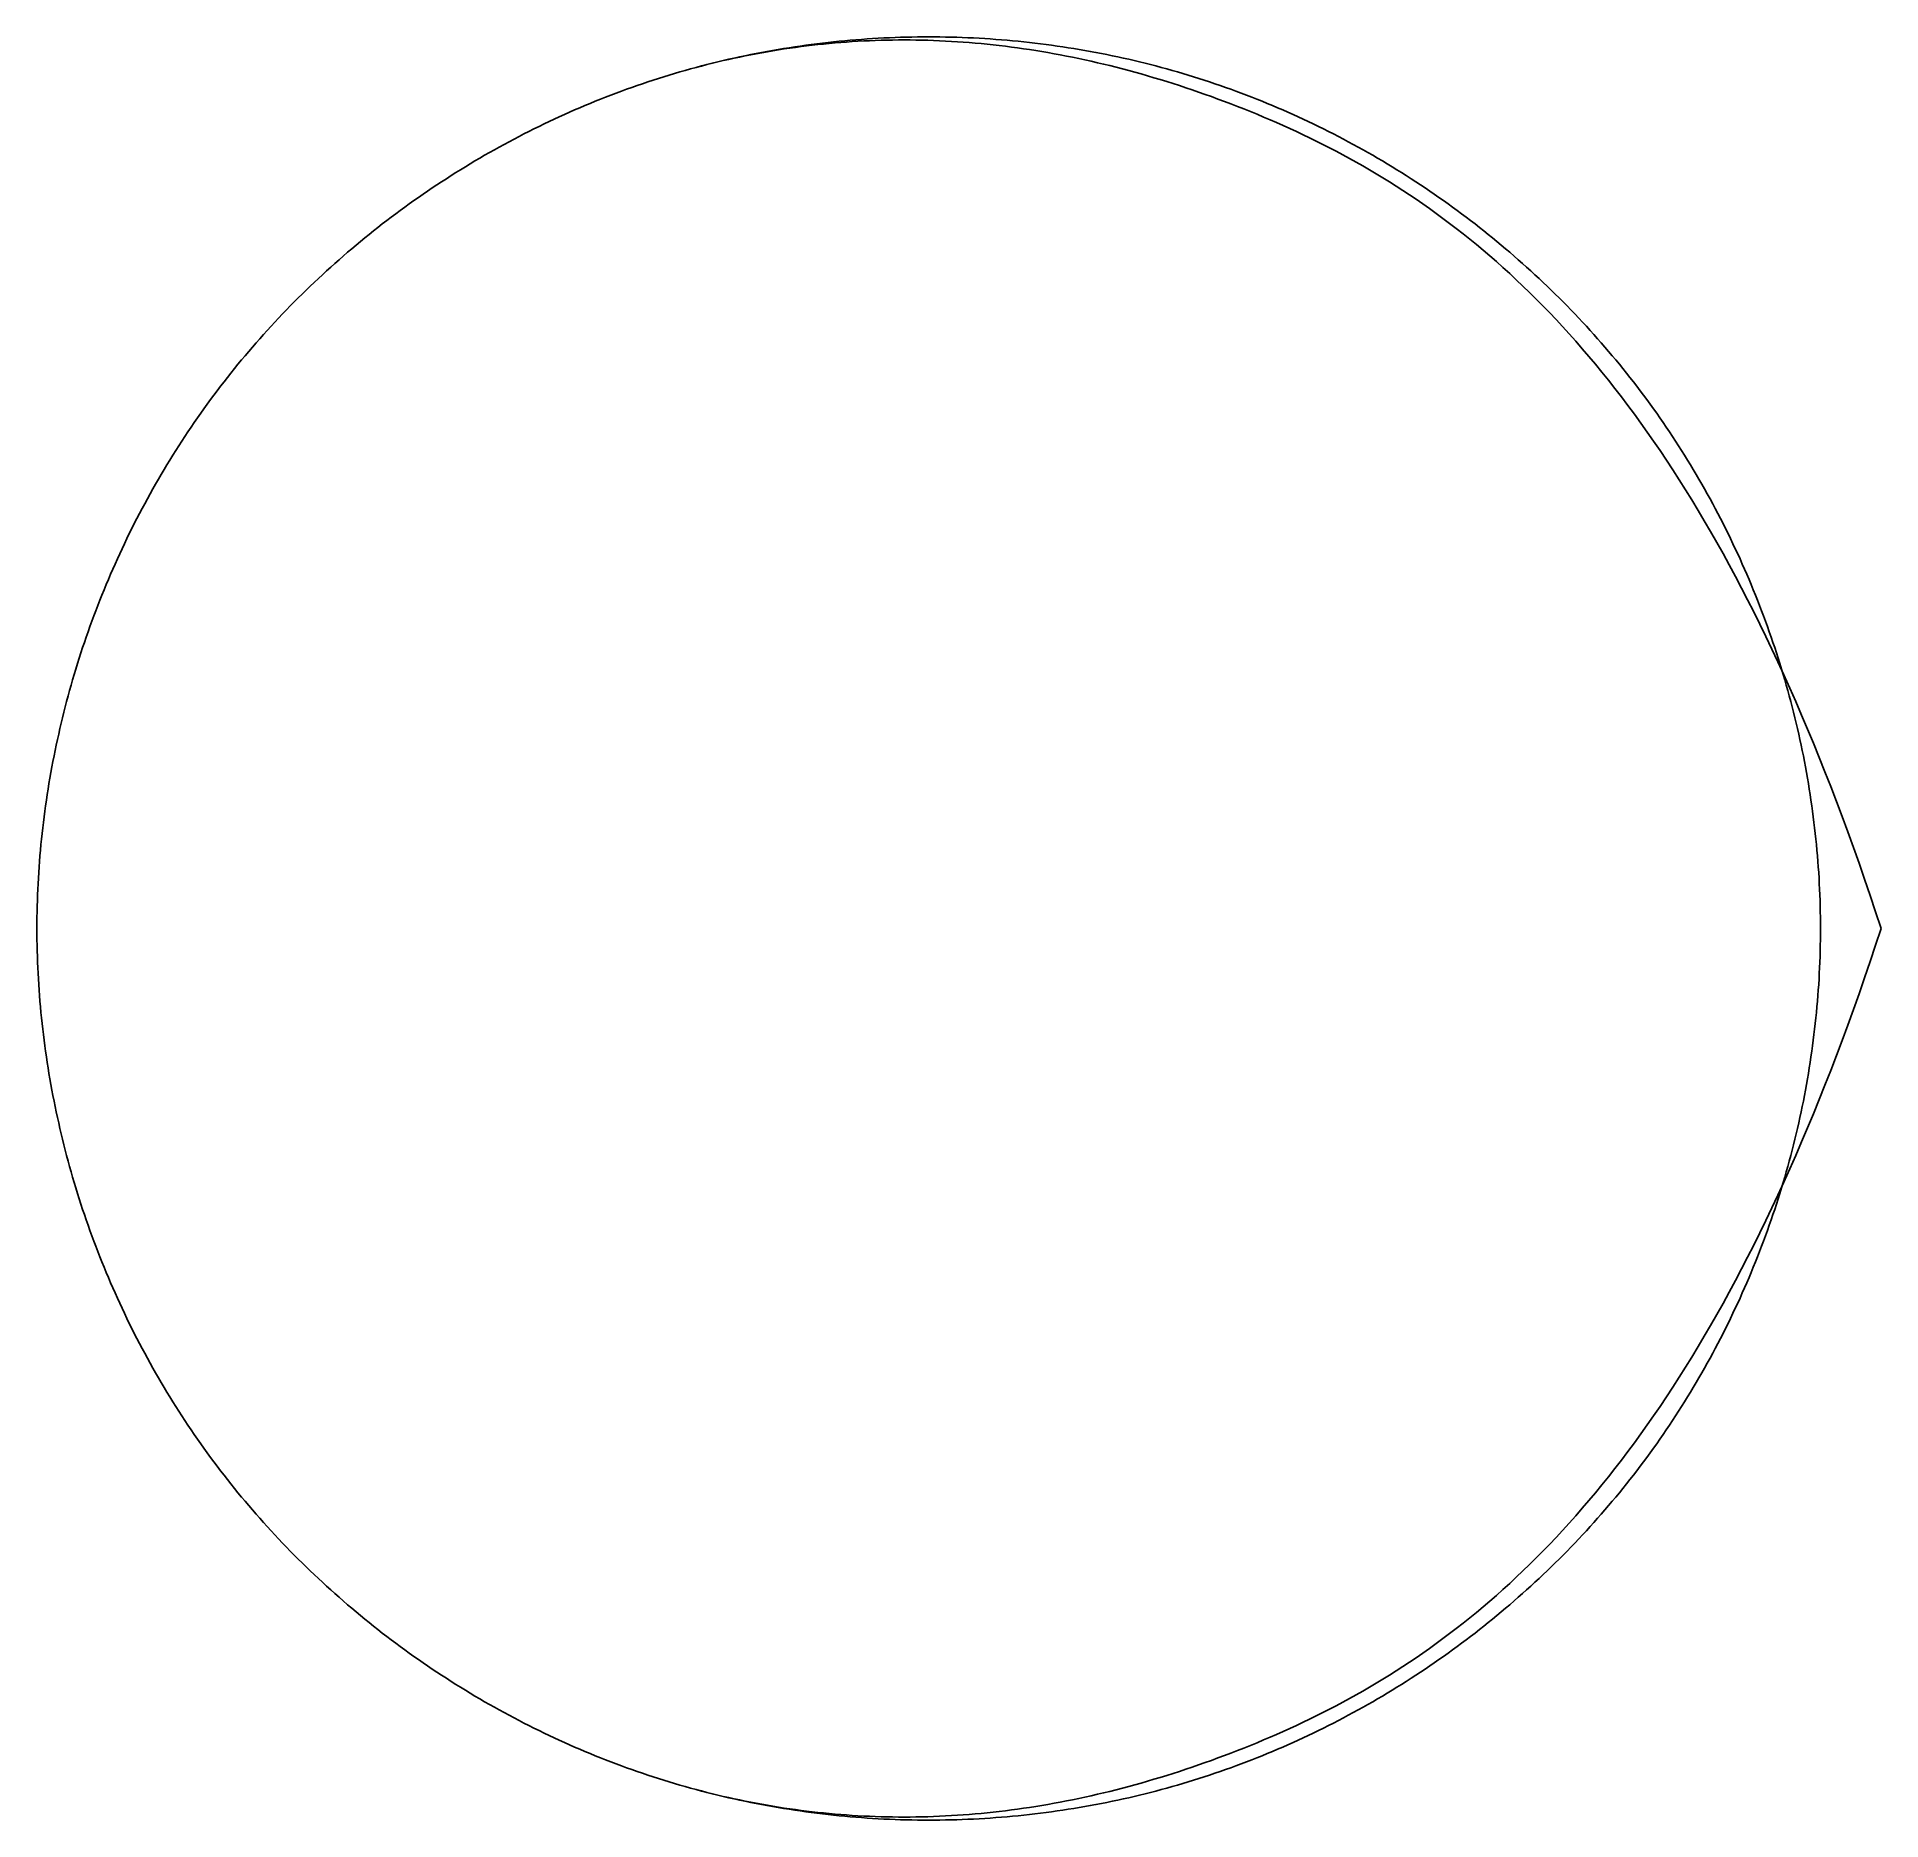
# Model space of a CAD drawing. Header units: millimetres. Extents: x -46.8 to 50, y -46.8 to 46.8.
import ezdxf

# ---------------------------------------------------------------- set-up
doc = ezdxf.new("R2010")
doc.units = ezdxf.units.MM

msp = doc.modelspace()

# ---------------------------------------------------------------- linework, layer by layer
msp.add_polyline3d([(50, 0, 0), (49.713, 0.876, 0.06), (49.424, 1.739, 0.119), (49.133, 2.591, 0.177), (48.84, 3.43, 0.235), (48.546, 4.258, 0.293), (48.25, 5.074, 0.349), (47.953, 5.879, 0.406), (47.654, 6.672, 0.461), (47.353, 7.453, 0.516), (47.051, 8.223, 0.571), (46.747, 8.982, 0.625), (46.442, 9.73, 0.678), (46.135, 10.467, 0.731), (45.827, 11.193, 0.783), (45.517, 11.908, 0.835), (45.206, 12.612, 0.887), (44.894, 13.305, 0.937), (44.58, 13.988, 0.988), (44.265, 14.661, 1.037), (43.949, 15.323, 1.087), (43.631, 15.975, 1.135), (43.312, 16.616, 1.184), (42.992, 17.248, 1.231), (42.671, 17.869, 1.279), (42.348, 18.481, 1.326), (42.024, 19.082, 1.372), (41.7, 19.674, 1.418), (41.374, 20.257, 1.463), (41.047, 20.83, 1.508), (40.718, 21.393, 1.552), (40.389, 21.947, 1.597), (40.059, 22.492, 1.64), (39.728, 23.028, 1.683), (39.396, 23.554, 1.726), (39.063, 24.072, 1.768), (38.729, 24.58, 1.81), (38.394, 25.08, 1.852), (38.058, 25.572, 1.893), (37.721, 26.054, 1.933), (37.384, 26.529, 1.973), (37.046, 26.994, 2.013), (36.707, 27.452, 2.053), (36.367, 27.901, 2.092), (36.026, 28.342, 2.13), (35.685, 28.775, 2.168), (35.343, 29.201, 2.206), (35.001, 29.618, 2.244), (34.658, 30.028, 2.281), (34.314, 30.43, 2.318), (33.969, 30.824, 2.354), (33.625, 31.211, 2.39), (33.279, 31.591, 2.426), (32.933, 31.963, 2.461), (32.587, 32.328, 2.496), (32.24, 32.686, 2.531), (31.893, 33.038, 2.566), (31.545, 33.382, 2.6), (31.197, 33.719, 2.633), (30.848, 34.05, 2.667), (30.5, 34.374, 2.7), (30.15, 34.692, 2.733), (29.801, 35.003, 2.765), (29.451, 35.308, 2.798), (29.101, 35.607, 2.83), (28.751, 35.899, 2.861), (28.401, 36.186, 2.893), (28.051, 36.466, 2.924), (27.7, 36.741, 2.955), (27.349, 37.01, 2.985), (26.998, 37.273, 3.016), (26.647, 37.531, 3.046), (26.297, 37.783, 3.076), (25.946, 38.03, 3.105), (25.595, 38.272, 3.135), (25.244, 38.508, 3.164), (24.893, 38.74, 3.193), (24.542, 38.966, 3.222), (24.191, 39.188, 3.25), (23.841, 39.404, 3.279), (23.49, 39.616, 3.307), (23.14, 39.824, 3.335), (22.79, 40.027, 3.362), (22.44, 40.225, 3.39), (22.091, 40.419, 3.417), (21.741, 40.609, 3.444), (21.392, 40.794, 3.471), (21.044, 40.976, 3.498), (20.695, 41.154, 3.525), (20.347, 41.328, 3.551), (20, 41.498, 3.578), (19.652, 41.664, 3.604), (19.306, 41.827, 3.63), (18.959, 41.986, 3.656), (18.614, 42.142, 3.681), (18.268, 42.295, 3.707), (17.924, 42.444, 3.732), (17.579, 42.591, 3.758), (17.236, 42.734, 3.783), (16.893, 42.874, 3.808), (16.551, 43.012, 3.833), (16.209, 43.147, 3.858), (15.868, 43.279, 3.883), (15.528, 43.408, 3.908), (15.188, 43.535, 3.933), (14.849, 43.659, 3.957), (14.51, 43.781, 3.982), (14.173, 43.899, 4.006), (13.836, 44.015, 4.03), (13.499, 44.129, 4.054), (13.163, 44.239, 4.079), (12.828, 44.348, 4.103), (12.494, 44.453, 4.126), (12.16, 44.556, 4.15), (11.827, 44.656, 4.174), (11.494, 44.754, 4.198), (11.162, 44.849, 4.221), (10.831, 44.942, 4.245), (10.501, 45.031, 4.268), (10.171, 45.119, 4.291), (9.841, 45.204, 4.315), (9.513, 45.286, 4.338), (9.185, 45.366, 4.361), (8.857, 45.443, 4.384), (8.531, 45.518, 4.407), (8.205, 45.59, 4.43), (7.879, 45.66, 4.452), (7.555, 45.727, 4.475), (7.23, 45.791, 4.498), (6.907, 45.854, 4.52), (6.584, 45.914, 4.543), (6.262, 45.971, 4.565), (5.94, 46.026, 4.588), (5.619, 46.078, 4.61), (5.299, 46.128, 4.632), (4.979, 46.176, 4.654), (4.66, 46.221, 4.676), (4.342, 46.264, 4.698), (4.024, 46.304, 4.72), (3.707, 46.343, 4.742), (3.391, 46.378, 4.764), (3.075, 46.412, 4.786), (2.76, 46.443, 4.807), (2.445, 46.471, 4.829), (2.131, 46.497, 4.851), (1.818, 46.521, 4.872), (1.505, 46.543, 4.894), (1.193, 46.562, 4.915), (0.881, 46.58, 4.937), (0.571, 46.594, 4.958), (0.26, 46.607, 4.979), (-0.049, 46.617, 5), (-0.358, 46.625, 5.022), (-0.666, 46.631, 5.043), (-0.974, 46.634, 5.064), (-1.281, 46.635, 5.085), (-1.588, 46.634, 5.106), (-1.894, 46.631, 5.127), (-2.199, 46.626, 5.148), (-2.503, 46.618, 5.169), (-2.807, 46.608, 5.189), (-3.111, 46.596, 5.21), (-3.413, 46.582, 5.231), (-3.716, 46.566, 5.252), (-4.017, 46.547, 5.272), (-4.318, 46.527, 5.293), (-4.618, 46.504, 5.313), (-4.918, 46.479, 5.334), (-5.217, 46.452, 5.355), (-5.515, 46.423, 5.375), (-5.813, 46.392, 5.396), (-6.11, 46.359, 5.416), (-6.407, 46.323, 5.436), (-6.703, 46.286, 5.457), (-6.998, 46.246, 5.477), (-7.293, 46.205, 5.497), (-7.587, 46.161, 5.518), (-7.881, 46.116, 5.538), (-8.174, 46.068, 5.558), (-8.466, 46.018, 5.578), (-8.758, 45.967, 5.599), (-9.049, 45.913, 5.619), (-9.34, 45.857, 5.639), (-9.63, 45.8, 5.659), (-9.919, 45.74, 5.679), (-10.208, 45.678, 5.699), (-10.496, 45.615, 5.72), (-10.783, 45.549, 5.74), (-11.07, 45.482, 5.76), (-11.357, 45.413, 5.78), (-11.643, 45.341, 5.8), (-11.928, 45.268, 5.82), (-12.212, 45.193, 5.84), (-12.496, 45.116, 5.86), (-12.78, 45.037, 5.88), (-13.062, 44.957, 5.9), (-13.344, 44.874, 5.92), (-13.626, 44.79, 5.94), (-13.907, 44.704, 5.96), (-14.187, 44.615, 5.98), (-14.467, 44.526, 6), (-14.746, 44.434, 6.02), (-15.025, 44.34, 6.04), (-15.303, 44.245, 6.06), (-15.58, 44.148, 6.08), (-15.857, 44.049, 6.1), (-16.133, 43.948, 6.12), (-16.409, 43.846, 6.14), (-16.684, 43.741, 6.16), (-16.958, 43.635, 6.18), (-17.231, 43.528, 6.2), (-17.504, 43.418, 6.22), (-17.776, 43.307, 6.24), (-18.047, 43.194, 6.26), (-18.318, 43.079, 6.28), (-18.588, 42.963, 6.3), (-18.857, 42.845, 6.32), (-19.126, 42.725, 6.34), (-19.393, 42.603, 6.36), (-19.66, 42.48, 6.38), (-19.927, 42.355, 6.4), (-20.192, 42.229, 6.42), (-20.457, 42.1, 6.44), (-20.72, 41.97, 6.46), (-20.983, 41.839, 6.48), (-21.246, 41.706, 6.5), (-21.507, 41.571, 6.52), (-21.768, 41.434, 6.54), (-22.027, 41.296, 6.56), (-22.286, 41.156, 6.58), (-22.544, 41.015, 6.6), (-22.801, 40.872, 6.62), (-23.057, 40.727, 6.64), (-23.312, 40.581, 6.66), (-23.567, 40.433, 6.68), (-23.82, 40.284, 6.7), (-24.073, 40.133, 6.72), (-24.324, 39.981, 6.74), (-24.575, 39.827, 6.76), (-24.825, 39.671, 6.78), (-25.074, 39.514, 6.8), (-25.321, 39.355, 6.82), (-25.568, 39.195, 6.84), (-25.814, 39.033, 6.86), (-26.059, 38.87, 6.88), (-26.303, 38.705, 6.9), (-26.545, 38.539, 6.92), (-26.787, 38.371, 6.94), (-27.028, 38.202, 6.96), (-27.267, 38.031, 6.98), (-27.506, 37.859, 7), (-27.744, 37.685, 7.02), (-27.98, 37.51, 7.04), (-28.215, 37.333, 7.06), (-28.45, 37.155, 7.08), (-28.683, 36.976, 7.1), (-28.915, 36.795, 7.12), (-29.146, 36.612, 7.14), (-29.376, 36.429, 7.16), (-29.604, 36.243, 7.18), (-29.832, 36.057, 7.2), (-30.058, 35.869, 7.22), (-30.283, 35.679, 7.24), (-30.507, 35.489, 7.26), (-30.73, 35.296, 7.28), (-30.951, 35.103, 7.3), (-31.172, 34.908, 7.32), (-31.391, 34.712, 7.34), (-31.609, 34.514, 7.36), (-31.826, 34.315, 7.38), (-32.041, 34.115, 7.4), (-32.255, 33.913, 7.42), (-32.468, 33.71, 7.44), (-32.68, 33.506, 7.46), (-32.89, 33.3, 7.48), (-33.099, 33.094, 7.5), (-33.307, 32.885, 7.52), (-33.513, 32.676, 7.54), (-33.718, 32.465, 7.56), (-33.922, 32.253, 7.58), (-34.125, 32.04, 7.6), (-34.326, 31.825, 7.62), (-34.525, 31.609, 7.64), (-34.724, 31.392, 7.66), (-34.921, 31.174, 7.68), (-35.116, 30.955, 7.7), (-35.31, 30.734, 7.72), (-35.503, 30.512, 7.74), (-35.694, 30.289, 7.76), (-35.884, 30.064, 7.78), (-36.073, 29.839, 7.8), (-36.26, 29.612, 7.82), (-36.445, 29.384, 7.84), (-36.629, 29.155, 7.86), (-36.812, 28.924, 7.88), (-36.993, 28.693, 7.9), (-37.172, 28.46, 7.92), (-37.351, 28.227, 7.94), (-37.527, 27.992, 7.96), (-37.702, 27.756, 7.98), (-37.876, 27.518, 8), (-38.048, 27.28, 8.02), (-38.218, 27.041, 8.04), (-38.387, 26.8, 8.06), (-38.554, 26.558, 8.08), (-38.72, 26.316, 8.1), (-38.884, 26.072, 8.12), (-39.047, 25.827, 8.14), (-39.208, 25.581, 8.16), (-39.367, 25.334, 8.18), (-39.525, 25.086, 8.2), (-39.682, 24.837, 8.22), (-39.836, 24.588, 8.24), (-39.99, 24.337, 8.26), (-40.141, 24.085, 8.28), (-40.291, 23.832, 8.3), (-40.439, 23.578, 8.32), (-40.586, 23.323, 8.34), (-40.731, 23.068, 8.36), (-40.875, 22.811, 8.38), (-41.017, 22.553, 8.4), (-41.157, 22.295, 8.42), (-41.296, 22.036, 8.44), (-41.433, 21.776, 8.46), (-41.568, 21.515, 8.48), (-41.702, 21.253, 8.5), (-41.834, 20.99, 8.52), (-41.965, 20.726, 8.54), (-42.094, 20.462, 8.56), (-42.221, 20.197, 8.58), (-42.346, 19.931, 8.6), (-42.47, 19.664, 8.62), (-42.593, 19.396, 8.64), (-42.713, 19.128, 8.66), (-42.832, 18.859, 8.68), (-42.949, 18.589, 8.7), (-43.065, 18.319, 8.72), (-43.179, 18.047, 8.74), (-43.291, 17.775, 8.76), (-43.402, 17.503, 8.78), (-43.511, 17.229, 8.8), (-43.618, 16.955, 8.82), (-43.723, 16.681, 8.84), (-43.827, 16.405, 8.86), (-43.929, 16.129, 8.88), (-44.029, 15.853, 8.9), (-44.128, 15.576, 8.92), (-44.225, 15.298, 8.94), (-44.32, 15.019, 8.96), (-44.414, 14.74, 8.98), (-44.506, 14.461, 9), (-44.596, 14.181, 9.02), (-44.684, 13.9, 9.04), (-44.771, 13.619, 9.06), (-44.856, 13.337, 9.08), (-44.939, 13.055, 9.1), (-45.02, 12.772, 9.12), (-45.1, 12.489, 9.14), (-45.178, 12.205, 9.16), (-45.254, 11.921, 9.18), (-45.328, 11.636, 9.2), (-45.401, 11.351, 9.22), (-45.471, 11.065, 9.24), (-45.54, 10.779, 9.26), (-45.608, 10.493, 9.28), (-45.673, 10.206, 9.3), (-45.737, 9.919, 9.32), (-45.799, 9.631, 9.34), (-45.859, 9.343, 9.36), (-45.917, 9.055, 9.38), (-45.974, 8.766, 9.4), (-46.029, 8.477, 9.42), (-46.082, 8.188, 9.44), (-46.133, 7.898, 9.46), (-46.182, 7.608, 9.48), (-46.23, 7.318, 9.5), (-46.275, 7.028, 9.52), (-46.319, 6.737, 9.54), (-46.361, 6.446, 9.56), (-46.401, 6.154, 9.58), (-46.44, 5.863, 9.6), (-46.476, 5.571, 9.62), (-46.511, 5.279, 9.64), (-46.544, 4.987, 9.66), (-46.575, 4.695, 9.68), (-46.604, 4.402, 9.7), (-46.631, 4.109, 9.72), (-46.657, 3.816, 9.74), (-46.68, 3.523, 9.76), (-46.702, 3.23, 9.78), (-46.722, 2.937, 9.8), (-46.74, 2.644, 9.82), (-46.756, 2.35, 9.84), (-46.77, 2.057, 9.86), (-46.783, 1.763, 9.88), (-46.793, 1.469, 9.9), (-46.802, 1.175, 9.92), (-46.808, 0.882, 9.94), (-46.813, 0.588, 9.96), (-46.816, 0.294, 9.98), (-46.817, 0, 10), (-46.816, -0.294, 10.02), (-46.813, -0.588, 10.04), (-46.808, -0.882, 10.06), (-46.802, -1.175, 10.08), (-46.793, -1.469, 10.1), (-46.783, -1.763, 10.12), (-46.77, -2.057, 10.14), (-46.756, -2.35, 10.16), (-46.74, -2.644, 10.18), (-46.722, -2.937, 10.2), (-46.702, -3.23, 10.22), (-46.68, -3.523, 10.24), (-46.657, -3.816, 10.26), (-46.631, -4.109, 10.28), (-46.604, -4.402, 10.3), (-46.575, -4.695, 10.32), (-46.544, -4.987, 10.34), (-46.511, -5.279, 10.36), (-46.476, -5.571, 10.38), (-46.44, -5.863, 10.4), (-46.401, -6.154, 10.42), (-46.361, -6.446, 10.44), (-46.319, -6.737, 10.46), (-46.275, -7.028, 10.48), (-46.23, -7.318, 10.5), (-46.182, -7.608, 10.52), (-46.133, -7.898, 10.54), (-46.082, -8.188, 10.56), (-46.029, -8.477, 10.58), (-45.974, -8.766, 10.6), (-45.917, -9.055, 10.62), (-45.859, -9.343, 10.64), (-45.799, -9.631, 10.66), (-45.737, -9.919, 10.68), (-45.673, -10.206, 10.7), (-45.608, -10.493, 10.72), (-45.54, -10.779, 10.74), (-45.471, -11.065, 10.76), (-45.401, -11.351, 10.78), (-45.328, -11.636, 10.8), (-45.254, -11.921, 10.82), (-45.178, -12.205, 10.84), (-45.1, -12.489, 10.86), (-45.02, -12.772, 10.88), (-44.939, -13.055, 10.9), (-44.856, -13.337, 10.92), (-44.771, -13.619, 10.94), (-44.684, -13.9, 10.96), (-44.596, -14.181, 10.98), (-44.506, -14.461, 11), (-44.414, -14.74, 11.02), (-44.32, -15.019, 11.04), (-44.225, -15.298, 11.06), (-44.128, -15.576, 11.08), (-44.029, -15.853, 11.1), (-43.929, -16.129, 11.12), (-43.827, -16.405, 11.14), (-43.723, -16.681, 11.16), (-43.618, -16.955, 11.18), (-43.511, -17.229, 11.2), (-43.402, -17.503, 11.22), (-43.291, -17.775, 11.24), (-43.179, -18.047, 11.26), (-43.065, -18.319, 11.28), (-42.949, -18.589, 11.3), (-42.832, -18.859, 11.32), (-42.713, -19.128, 11.34), (-42.593, -19.396, 11.36), (-42.47, -19.664, 11.38), (-42.346, -19.931, 11.4), (-42.221, -20.197, 11.42), (-42.094, -20.462, 11.44), (-41.965, -20.726, 11.46), (-41.834, -20.99, 11.48), (-41.702, -21.253, 11.5), (-41.568, -21.515, 11.52), (-41.433, -21.776, 11.54), (-41.296, -22.036, 11.56), (-41.157, -22.295, 11.58), (-41.017, -22.553, 11.6), (-40.875, -22.811, 11.62), (-40.731, -23.068, 11.64), (-40.586, -23.323, 11.66), (-40.439, -23.578, 11.68), (-40.291, -23.832, 11.7), (-40.141, -24.085, 11.72), (-39.99, -24.337, 11.74), (-39.836, -24.588, 11.76), (-39.682, -24.837, 11.78), (-39.525, -25.086, 11.8), (-39.367, -25.334, 11.82), (-39.208, -25.581, 11.84), (-39.047, -25.827, 11.86), (-38.884, -26.072, 11.88), (-38.72, -26.316, 11.9), (-38.554, -26.558, 11.92), (-38.387, -26.8, 11.94), (-38.218, -27.041, 11.96), (-38.048, -27.28, 11.98), (-37.876, -27.518, 12), (-37.702, -27.756, 12.02), (-37.527, -27.992, 12.04), (-37.351, -28.227, 12.06), (-37.172, -28.46, 12.08), (-36.993, -28.693, 12.1), (-36.812, -28.924, 12.12), (-36.629, -29.155, 12.14), (-36.445, -29.384, 12.16), (-36.26, -29.612, 12.18), (-36.073, -29.839, 12.2), (-35.884, -30.064, 12.22), (-35.694, -30.289, 12.24), (-35.503, -30.512, 12.26), (-35.31, -30.734, 12.28), (-35.116, -30.955, 12.3), (-34.921, -31.174, 12.32), (-34.724, -31.392, 12.34), (-34.525, -31.609, 12.36), (-34.326, -31.825, 12.38), (-34.125, -32.04, 12.4), (-33.922, -32.253, 12.42), (-33.718, -32.465, 12.44), (-33.513, -32.676, 12.46), (-33.307, -32.885, 12.48), (-33.099, -33.094, 12.5), (-32.89, -33.3, 12.52), (-32.68, -33.506, 12.54), (-32.468, -33.71, 12.56), (-32.255, -33.913, 12.58), (-32.041, -34.115, 12.6), (-31.826, -34.315, 12.62), (-31.609, -34.514, 12.64), (-31.391, -34.712, 12.66), (-31.172, -34.908, 12.68), (-30.951, -35.103, 12.7), (-30.73, -35.296, 12.72), (-30.507, -35.489, 12.74), (-30.283, -35.679, 12.76), (-30.058, -35.869, 12.78), (-29.832, -36.057, 12.8), (-29.604, -36.243, 12.82), (-29.376, -36.429, 12.84), (-29.146, -36.612, 12.86), (-28.915, -36.795, 12.88), (-28.683, -36.976, 12.9), (-28.45, -37.155, 12.92), (-28.215, -37.333, 12.94), (-27.98, -37.51, 12.96), (-27.744, -37.685, 12.98), (-27.506, -37.859, 13), (-27.267, -38.031, 13.02), (-27.028, -38.202, 13.04), (-26.787, -38.371, 13.06), (-26.545, -38.539, 13.08), (-26.303, -38.705, 13.1), (-26.059, -38.87, 13.12), (-25.814, -39.033, 13.14), (-25.568, -39.195, 13.16), (-25.321, -39.355, 13.18), (-25.074, -39.514, 13.2), (-24.825, -39.671, 13.22), (-24.575, -39.827, 13.24), (-24.324, -39.981, 13.26), (-24.073, -40.133, 13.28), (-23.82, -40.284, 13.3), (-23.567, -40.433, 13.32), (-23.312, -40.581, 13.34), (-23.057, -40.727, 13.36), (-22.801, -40.872, 13.38), (-22.544, -41.015, 13.4), (-22.286, -41.156, 13.42), (-22.027, -41.296, 13.44), (-21.768, -41.434, 13.46), (-21.507, -41.571, 13.48), (-21.246, -41.706, 13.5), (-20.983, -41.839, 13.52), (-20.72, -41.97, 13.54), (-20.457, -42.1, 13.56), (-20.192, -42.229, 13.58), (-19.927, -42.355, 13.6), (-19.66, -42.48, 13.62), (-19.393, -42.603, 13.64), (-19.126, -42.725, 13.66), (-18.857, -42.845, 13.68), (-18.588, -42.963, 13.7), (-18.318, -43.079, 13.72), (-18.047, -43.194, 13.74), (-17.776, -43.307, 13.76), (-17.504, -43.418, 13.78), (-17.231, -43.528, 13.8), (-16.958, -43.635, 13.82), (-16.684, -43.741, 13.84), (-16.409, -43.846, 13.86), (-16.133, -43.948, 13.88), (-15.857, -44.049, 13.9), (-15.58, -44.148, 13.92), (-15.303, -44.245, 13.94), (-15.025, -44.34, 13.96), (-14.746, -44.434, 13.98), (-14.467, -44.526, 14), (-14.187, -44.615, 14.02), (-13.907, -44.704, 14.04), (-13.626, -44.79, 14.06), (-13.345, -44.874, 14.08), (-13.063, -44.957, 14.1), (-12.78, -45.038, 14.12), (-12.497, -45.117, 14.14), (-12.213, -45.194, 14.16), (-11.929, -45.269, 14.18), (-11.645, -45.343, 14.2), (-11.36, -45.415, 14.22), (-11.074, -45.485, 14.24), (-10.788, -45.553, 14.26), (-10.502, -45.619, 14.28), (-10.215, -45.683, 14.3), (-9.928, -45.746, 14.32), (-9.64, -45.807, 14.34), (-9.352, -45.866, 14.36), (-9.064, -45.923, 14.38), (-8.775, -45.979, 14.4), (-8.486, -46.032, 14.42), (-8.196, -46.084, 14.44), (-7.906, -46.134, 14.46), (-7.616, -46.182, 14.48), (-7.326, -46.228, 14.5), (-7.035, -46.273, 14.52), (-6.744, -46.316, 14.54), (-6.453, -46.356, 14.56), (-6.161, -46.396, 14.58), (-5.87, -46.433, 14.6), (-5.577, -46.468, 14.62), (-5.285, -46.502, 14.64), (-4.993, -46.534, 14.66), (-4.7, -46.564, 14.68), (-4.407, -46.592, 14.7), (-4.114, -46.618, 14.72), (-3.821, -46.643, 14.74), (-3.528, -46.665, 14.76), (-3.234, -46.686, 14.78), (-2.941, -46.705, 14.8), (-2.647, -46.722, 14.82), (-2.353, -46.738, 14.84), (-2.059, -46.752, 14.86), (-1.765, -46.763, 14.88), (-1.471, -46.773, 14.9), (-1.177, -46.781, 14.92), (-0.883, -46.788, 14.94), (-0.589, -46.792, 14.96), (-0.294, -46.795, 14.98), (0, -46.796, 15), (0.294, -46.795, 15.02), (0.589, -46.792, 15.04), (0.883, -46.788, 15.06), (1.177, -46.781, 15.08), (1.471, -46.773, 15.1), (1.765, -46.763, 15.12), (2.059, -46.752, 15.14), (2.353, -46.738, 15.16), (2.647, -46.722, 15.18), (2.941, -46.705, 15.2), (3.234, -46.686, 15.22), (3.528, -46.665, 15.24), (3.821, -46.643, 15.26), (4.114, -46.618, 15.28), (4.407, -46.592, 15.3), (4.7, -46.564, 15.32), (4.993, -46.534, 15.34), (5.285, -46.502, 15.36), (5.577, -46.468, 15.38), (5.87, -46.433, 15.4), (6.161, -46.396, 15.42), (6.453, -46.356, 15.44), (6.744, -46.316, 15.46), (7.035, -46.273, 15.48), (7.326, -46.228, 15.5), (7.616, -46.182, 15.52), (7.906, -46.134, 15.54), (8.196, -46.084, 15.56), (8.486, -46.032, 15.58), (8.775, -45.979, 15.6), (9.064, -45.923, 15.62), (9.352, -45.866, 15.64), (9.64, -45.807, 15.66), (9.928, -45.746, 15.68), (10.215, -45.683, 15.7), (10.502, -45.619, 15.72), (10.788, -45.553, 15.74), (11.074, -45.485, 15.76), (11.36, -45.415, 15.78), (11.645, -45.343, 15.8), (11.929, -45.269, 15.82), (12.213, -45.194, 15.84), (12.497, -45.117, 15.86), (12.78, -45.038, 15.88), (13.063, -44.957, 15.9), (13.345, -44.874, 15.92), (13.626, -44.79, 15.94), (13.907, -44.704, 15.96), (14.187, -44.615, 15.98), (14.467, -44.526, 16), (14.746, -44.434, 16.02), (15.025, -44.34, 16.04), (15.303, -44.245, 16.06), (15.58, -44.148, 16.08), (15.857, -44.049, 16.1), (16.133, -43.948, 16.12), (16.409, -43.846, 16.14), (16.684, -43.741, 16.16), (16.958, -43.635, 16.18), (17.231, -43.528, 16.2), (17.504, -43.418, 16.22), (17.776, -43.307, 16.24), (18.047, -43.194, 16.26), (18.318, -43.079, 16.28), (18.588, -42.963, 16.3), (18.857, -42.845, 16.32), (19.126, -42.725, 16.34), (19.393, -42.603, 16.36), (19.66, -42.48, 16.38), (19.927, -42.355, 16.4), (20.192, -42.229, 16.42), (20.457, -42.1, 16.44), (20.72, -41.97, 16.46), (20.983, -41.839, 16.48), (21.246, -41.706, 16.5), (21.507, -41.571, 16.52), (21.768, -41.434, 16.54), (22.027, -41.296, 16.56), (22.286, -41.156, 16.58), (22.544, -41.015, 16.6), (22.801, -40.872, 16.62), (23.057, -40.727, 16.64), (23.312, -40.581, 16.66), (23.567, -40.433, 16.68), (23.82, -40.284, 16.7), (24.073, -40.133, 16.72), (24.324, -39.981, 16.74), (24.575, -39.827, 16.76), (24.825, -39.671, 16.78), (25.074, -39.514, 16.8), (25.321, -39.355, 16.82), (25.568, -39.195, 16.84), (25.814, -39.033, 16.86), (26.059, -38.87, 16.88), (26.303, -38.705, 16.9), (26.545, -38.539, 16.92), (26.787, -38.371, 16.94), (27.028, -38.202, 16.96), (27.267, -38.031, 16.98), (27.506, -37.859, 17), (27.744, -37.685, 17.02), (27.98, -37.51, 17.04), (28.215, -37.333, 17.06), (28.45, -37.155, 17.08), (28.683, -36.976, 17.1), (28.915, -36.795, 17.12), (29.146, -36.612, 17.14), (29.376, -36.429, 17.16), (29.604, -36.243, 17.18), (29.832, -36.057, 17.2), (30.058, -35.869, 17.22), (30.283, -35.679, 17.24), (30.507, -35.489, 17.26), (30.73, -35.296, 17.28), (30.951, -35.103, 17.3), (31.172, -34.908, 17.32), (31.391, -34.712, 17.34), (31.609, -34.514, 17.36), (31.826, -34.315, 17.38), (32.041, -34.115, 17.4), (32.255, -33.913, 17.42), (32.468, -33.71, 17.44), (32.68, -33.506, 17.46), (32.89, -33.3, 17.48), (33.099, -33.094, 17.5), (33.307, -32.885, 17.52), (33.513, -32.676, 17.54), (33.718, -32.465, 17.56), (33.922, -32.253, 17.58), (34.125, -32.04, 17.6), (34.326, -31.825, 17.62), (34.525, -31.609, 17.64), (34.724, -31.392, 17.66), (34.921, -31.174, 17.68), (35.116, -30.955, 17.7), (35.31, -30.734, 17.72), (35.503, -30.512, 17.74), (35.694, -30.289, 17.76), (35.884, -30.064, 17.78), (36.073, -29.839, 17.8), (36.26, -29.612, 17.82), (36.445, -29.384, 17.84), (36.629, -29.155, 17.86), (36.812, -28.924, 17.88), (36.993, -28.693, 17.9), (37.172, -28.46, 17.92), (37.351, -28.227, 17.94), (37.527, -27.992, 17.96), (37.702, -27.756, 17.98), (37.876, -27.518, 18), (38.048, -27.28, 18.02), (38.218, -27.041, 18.04), (38.387, -26.8, 18.06), (38.554, -26.558, 18.08), (38.72, -26.316, 18.1), (38.884, -26.072, 18.12), (39.047, -25.827, 18.14), (39.208, -25.581, 18.16), (39.367, -25.334, 18.18), (39.525, -25.086, 18.2), (39.682, -24.837, 18.22), (39.836, -24.588, 18.24), (39.99, -24.337, 18.26), (40.141, -24.085, 18.28), (40.291, -23.832, 18.3), (40.439, -23.578, 18.32), (40.586, -23.323, 18.34), (40.731, -23.068, 18.36), (40.875, -22.811, 18.38), (41.017, -22.553, 18.4), (41.157, -22.295, 18.42), (41.296, -22.036, 18.44), (41.433, -21.776, 18.46), (41.568, -21.515, 18.48), (41.702, -21.253, 18.5), (41.834, -20.99, 18.52), (41.965, -20.726, 18.54), (42.094, -20.462, 18.56), (42.221, -20.197, 18.58), (42.346, -19.931, 18.6), (42.47, -19.664, 18.62), (42.593, -19.396, 18.64), (42.713, -19.128, 18.66), (42.832, -18.859, 18.68), (42.949, -18.589, 18.7), (43.065, -18.319, 18.72), (43.179, -18.047, 18.74), (43.291, -17.775, 18.76), (43.402, -17.503, 18.78), (43.511, -17.229, 18.8), (43.618, -16.955, 18.82), (43.723, -16.681, 18.84), (43.827, -16.405, 18.86), (43.929, -16.129, 18.88), (44.029, -15.853, 18.9), (44.128, -15.576, 18.92), (44.225, -15.298, 18.94), (44.32, -15.019, 18.96), (44.414, -14.74, 18.98), (44.506, -14.461, 19), (44.596, -14.181, 19.02), (44.684, -13.9, 19.04), (44.771, -13.619, 19.06), (44.856, -13.337, 19.08), (44.939, -13.055, 19.1), (45.02, -12.772, 19.12), (45.1, -12.489, 19.14), (45.178, -12.205, 19.16), (45.254, -11.921, 19.18), (45.328, -11.636, 19.2), (45.401, -11.351, 19.22), (45.471, -11.065, 19.24), (45.54, -10.779, 19.26), (45.608, -10.493, 19.28), (45.673, -10.206, 19.3), (45.737, -9.919, 19.32), (45.799, -9.631, 19.34), (45.859, -9.343, 19.36), (45.917, -9.055, 19.38), (45.974, -8.766, 19.4), (46.029, -8.477, 19.42), (46.082, -8.188, 19.44), (46.133, -7.898, 19.46), (46.182, -7.608, 19.48), (46.23, -7.318, 19.5), (46.275, -7.028, 19.52), (46.319, -6.737, 19.54), (46.361, -6.446, 19.56), (46.401, -6.154, 19.58), (46.44, -5.863, 19.6), (46.476, -5.571, 19.62), (46.511, -5.279, 19.64), (46.544, -4.987, 19.66), (46.575, -4.695, 19.68), (46.604, -4.402, 19.7), (46.631, -4.109, 19.72), (46.657, -3.816, 19.74), (46.68, -3.523, 19.76), (46.702, -3.23, 19.78), (46.722, -2.937, 19.8), (46.74, -2.644, 19.82), (46.756, -2.35, 19.84), (46.77, -2.057, 19.86), (46.783, -1.763, 19.88), (46.793, -1.469, 19.9), (46.802, -1.175, 19.92), (46.808, -0.882, 19.94), (46.813, -0.588, 19.96), (46.816, -0.294, 19.98), (46.817, 0, 20), (46.816, 0.294, 20.02), (46.813, 0.588, 20.04), (46.808, 0.882, 20.06), (46.802, 1.175, 20.08), (46.793, 1.469, 20.1), (46.783, 1.763, 20.12), (46.77, 2.057, 20.14), (46.756, 2.35, 20.16), (46.74, 2.644, 20.18), (46.722, 2.937, 20.2), (46.702, 3.23, 20.22), (46.68, 3.523, 20.24), (46.657, 3.816, 20.26), (46.631, 4.109, 20.28), (46.604, 4.402, 20.3), (46.575, 4.695, 20.32), (46.544, 4.987, 20.34), (46.511, 5.279, 20.36), (46.476, 5.571, 20.38), (46.44, 5.863, 20.4), (46.401, 6.154, 20.42), (46.361, 6.446, 20.44), (46.319, 6.737, 20.46), (46.275, 7.028, 20.48), (46.23, 7.318, 20.5), (46.182, 7.608, 20.52), (46.133, 7.898, 20.54), (46.082, 8.188, 20.56), (46.029, 8.477, 20.58), (45.974, 8.766, 20.6), (45.917, 9.055, 20.62), (45.859, 9.343, 20.64), (45.799, 9.631, 20.66), (45.737, 9.919, 20.68), (45.673, 10.206, 20.7), (45.608, 10.493, 20.72), (45.54, 10.779, 20.74), (45.471, 11.065, 20.76), (45.401, 11.351, 20.78), (45.328, 11.636, 20.8), (45.254, 11.921, 20.82), (45.178, 12.205, 20.84), (45.1, 12.489, 20.86), (45.02, 12.772, 20.88), (44.939, 13.055, 20.9), (44.856, 13.337, 20.92), (44.771, 13.619, 20.94), (44.684, 13.9, 20.96), (44.596, 14.181, 20.98), (44.506, 14.461, 21), (44.414, 14.74, 21.02), (44.32, 15.019, 21.04), (44.225, 15.298, 21.06), (44.128, 15.576, 21.08), (44.029, 15.853, 21.1), (43.929, 16.129, 21.12), (43.827, 16.405, 21.14), (43.723, 16.681, 21.16), (43.618, 16.955, 21.18), (43.511, 17.229, 21.2), (43.402, 17.503, 21.22), (43.291, 17.775, 21.24), (43.179, 18.047, 21.26), (43.065, 18.319, 21.28), (42.949, 18.589, 21.3), (42.832, 18.859, 21.32), (42.713, 19.128, 21.34), (42.593, 19.396, 21.36), (42.47, 19.664, 21.38), (42.346, 19.931, 21.4), (42.221, 20.197, 21.42), (42.094, 20.462, 21.44), (41.965, 20.726, 21.46), (41.834, 20.99, 21.48), (41.702, 21.253, 21.5), (41.568, 21.515, 21.52), (41.433, 21.776, 21.54), (41.296, 22.036, 21.56), (41.157, 22.295, 21.58), (41.017, 22.553, 21.6), (40.875, 22.811, 21.62), (40.731, 23.068, 21.64), (40.586, 23.323, 21.66), (40.439, 23.578, 21.68), (40.291, 23.832, 21.7), (40.141, 24.085, 21.72), (39.99, 24.337, 21.74), (39.836, 24.588, 21.76), (39.682, 24.837, 21.78), (39.525, 25.086, 21.8), (39.367, 25.334, 21.82), (39.208, 25.581, 21.84), (39.047, 25.827, 21.86), (38.884, 26.072, 21.88), (38.72, 26.316, 21.9), (38.554, 26.558, 21.92), (38.387, 26.8, 21.94), (38.218, 27.041, 21.96), (38.048, 27.28, 21.98), (37.876, 27.518, 22), (37.702, 27.756, 22.02), (37.527, 27.992, 22.04), (37.351, 28.227, 22.06), (37.172, 28.46, 22.08), (36.993, 28.693, 22.1), (36.812, 28.924, 22.12), (36.629, 29.155, 22.14), (36.445, 29.384, 22.16), (36.26, 29.612, 22.18), (36.073, 29.839, 22.2), (35.884, 30.064, 22.22), (35.694, 30.289, 22.24), (35.503, 30.512, 22.26), (35.31, 30.734, 22.28), (35.116, 30.955, 22.3), (34.921, 31.174, 22.32), (34.724, 31.392, 22.34), (34.525, 31.609, 22.36), (34.326, 31.825, 22.38), (34.125, 32.04, 22.4), (33.922, 32.253, 22.42), (33.718, 32.465, 22.44), (33.513, 32.676, 22.46), (33.307, 32.885, 22.48), (33.099, 33.094, 22.5), (32.89, 33.3, 22.52), (32.68, 33.506, 22.54), (32.468, 33.71, 22.56), (32.255, 33.913, 22.58), (32.041, 34.115, 22.6), (31.826, 34.315, 22.62), (31.609, 34.514, 22.64), (31.391, 34.712, 22.66), (31.172, 34.908, 22.68), (30.951, 35.103, 22.7), (30.73, 35.296, 22.72), (30.507, 35.489, 22.74), (30.283, 35.679, 22.76), (30.058, 35.869, 22.78), (29.832, 36.057, 22.8), (29.604, 36.243, 22.82), (29.376, 36.429, 22.84), (29.146, 36.612, 22.86), (28.915, 36.795, 22.88), (28.683, 36.976, 22.9), (28.45, 37.155, 22.92), (28.215, 37.333, 22.94), (27.98, 37.51, 22.96), (27.744, 37.685, 22.98), (27.506, 37.859, 23), (27.267, 38.031, 23.02), (27.028, 38.202, 23.04), (26.787, 38.371, 23.06), (26.545, 38.539, 23.08), (26.303, 38.705, 23.1), (26.059, 38.87, 23.12), (25.814, 39.033, 23.14), (25.568, 39.195, 23.16), (25.321, 39.355, 23.18), (25.074, 39.514, 23.2), (24.825, 39.671, 23.22), (24.575, 39.827, 23.24), (24.324, 39.981, 23.26), (24.073, 40.133, 23.28), (23.82, 40.284, 23.3), (23.567, 40.433, 23.32), (23.312, 40.581, 23.34), (23.057, 40.727, 23.36), (22.801, 40.872, 23.38), (22.544, 41.015, 23.4), (22.286, 41.156, 23.42), (22.027, 41.296, 23.44), (21.768, 41.434, 23.46), (21.507, 41.571, 23.48), (21.246, 41.706, 23.5), (20.983, 41.839, 23.52), (20.72, 41.97, 23.54), (20.457, 42.1, 23.56), (20.192, 42.229, 23.58), (19.927, 42.355, 23.6), (19.66, 42.48, 23.62), (19.393, 42.603, 23.64), (19.126, 42.725, 23.66), (18.857, 42.845, 23.68), (18.588, 42.963, 23.7), (18.318, 43.079, 23.72), (18.047, 43.194, 23.74), (17.776, 43.307, 23.76), (17.504, 43.418, 23.78), (17.231, 43.528, 23.8), (16.958, 43.635, 23.82), (16.684, 43.741, 23.84), (16.409, 43.846, 23.86), (16.133, 43.948, 23.88), (15.857, 44.049, 23.9), (15.58, 44.148, 23.92), (15.303, 44.245, 23.94), (15.025, 44.34, 23.96), (14.746, 44.434, 23.98), (14.467, 44.526, 24), (14.187, 44.615, 24.02), (13.907, 44.704, 24.04), (13.626, 44.79, 24.06), (13.345, 44.874, 24.08), (13.063, 44.957, 24.1), (12.78, 45.038, 24.12), (12.497, 45.117, 24.14), (12.213, 45.194, 24.16), (11.929, 45.269, 24.18), (11.645, 45.343, 24.2), (11.36, 45.415, 24.22), (11.074, 45.485, 24.24), (10.788, 45.553, 24.26), (10.502, 45.619, 24.28), (10.215, 45.683, 24.3), (9.928, 45.746, 24.32), (9.64, 45.807, 24.34), (9.352, 45.866, 24.36), (9.064, 45.923, 24.38), (8.775, 45.979, 24.4), (8.486, 46.032, 24.42), (8.196, 46.084, 24.44), (7.906, 46.134, 24.46), (7.616, 46.182, 24.48), (7.326, 46.228, 24.5), (7.035, 46.273, 24.52), (6.744, 46.316, 24.54), (6.453, 46.356, 24.56), (6.161, 46.396, 24.58), (5.87, 46.433, 24.6), (5.577, 46.468, 24.62), (5.285, 46.502, 24.64), (4.993, 46.534, 24.66), (4.7, 46.564, 24.68), (4.407, 46.592, 24.7), (4.114, 46.618, 24.72), (3.821, 46.643, 24.74), (3.528, 46.665, 24.76), (3.234, 46.686, 24.78), (2.941, 46.705, 24.8), (2.647, 46.722, 24.82), (2.353, 46.738, 24.84), (2.059, 46.752, 24.86), (1.765, 46.763, 24.88), (1.471, 46.773, 24.9), (1.177, 46.781, 24.92), (0.883, 46.788, 24.94), (0.589, 46.792, 24.96), (0.294, 46.795, 24.98), (0, 46.796, 25), (-0.294, 46.795, 25.02), (-0.589, 46.792, 25.04), (-0.883, 46.788, 25.06), (-1.177, 46.781, 25.08), (-1.471, 46.773, 25.1), (-1.765, 46.763, 25.12), (-2.059, 46.752, 25.14), (-2.353, 46.738, 25.16), (-2.647, 46.722, 25.18), (-2.941, 46.705, 25.2), (-3.234, 46.686, 25.22), (-3.528, 46.665, 25.24), (-3.821, 46.643, 25.26), (-4.114, 46.618, 25.28), (-4.407, 46.592, 25.3), (-4.7, 46.564, 25.32), (-4.993, 46.534, 25.34), (-5.285, 46.502, 25.36), (-5.577, 46.468, 25.38), (-5.87, 46.433, 25.4), (-6.161, 46.396, 25.42), (-6.453, 46.356, 25.44), (-6.744, 46.316, 25.46), (-7.035, 46.273, 25.48), (-7.326, 46.228, 25.5), (-7.616, 46.182, 25.52), (-7.906, 46.134, 25.54), (-8.196, 46.084, 25.56), (-8.486, 46.032, 25.58), (-8.775, 45.979, 25.6), (-9.064, 45.923, 25.62), (-9.352, 45.866, 25.64), (-9.64, 45.807, 25.66), (-9.928, 45.746, 25.68), (-10.215, 45.683, 25.7), (-10.502, 45.619, 25.72), (-10.788, 45.553, 25.74), (-11.074, 45.485, 25.76), (-11.36, 45.415, 25.78), (-11.645, 45.343, 25.8), (-11.929, 45.269, 25.82), (-12.213, 45.194, 25.84), (-12.497, 45.117, 25.86), (-12.78, 45.038, 25.88), (-13.063, 44.957, 25.9), (-13.345, 44.874, 25.92), (-13.626, 44.79, 25.94), (-13.907, 44.704, 25.96), (-14.187, 44.615, 25.98), (-14.467, 44.526, 26), (-14.746, 44.434, 26.02), (-15.025, 44.34, 26.04), (-15.303, 44.245, 26.06), (-15.58, 44.148, 26.08), (-15.857, 44.049, 26.1), (-16.133, 43.948, 26.12), (-16.409, 43.846, 26.14), (-16.684, 43.741, 26.16), (-16.958, 43.635, 26.18), (-17.231, 43.528, 26.2), (-17.504, 43.418, 26.22), (-17.776, 43.307, 26.24), (-18.047, 43.194, 26.26), (-18.318, 43.079, 26.28), (-18.588, 42.963, 26.3), (-18.857, 42.845, 26.32), (-19.126, 42.725, 26.34), (-19.393, 42.603, 26.36), (-19.66, 42.48, 26.38), (-19.927, 42.355, 26.4), (-20.192, 42.229, 26.42), (-20.457, 42.1, 26.44), (-20.72, 41.97, 26.46), (-20.983, 41.839, 26.48), (-21.246, 41.706, 26.5), (-21.507, 41.571, 26.52), (-21.768, 41.434, 26.54), (-22.027, 41.296, 26.56), (-22.286, 41.156, 26.58), (-22.544, 41.015, 26.6), (-22.801, 40.872, 26.62), (-23.057, 40.727, 26.64), (-23.312, 40.581, 26.66), (-23.567, 40.433, 26.68), (-23.82, 40.284, 26.7), (-24.073, 40.133, 26.72), (-24.324, 39.981, 26.74), (-24.575, 39.827, 26.76), (-24.825, 39.671, 26.78), (-25.074, 39.514, 26.8), (-25.321, 39.355, 26.82), (-25.568, 39.195, 26.84), (-25.814, 39.033, 26.86), (-26.059, 38.87, 26.88), (-26.303, 38.705, 26.9), (-26.545, 38.539, 26.92), (-26.787, 38.371, 26.94), (-27.028, 38.202, 26.96), (-27.267, 38.031, 26.98), (-27.506, 37.859, 27), (-27.744, 37.685, 27.02), (-27.98, 37.51, 27.04), (-28.215, 37.333, 27.06), (-28.45, 37.155, 27.08), (-28.683, 36.976, 27.1), (-28.915, 36.795, 27.12), (-29.146, 36.612, 27.14), (-29.376, 36.429, 27.16), (-29.604, 36.243, 27.18), (-29.832, 36.057, 27.2), (-30.058, 35.869, 27.22), (-30.283, 35.679, 27.24), (-30.507, 35.489, 27.26), (-30.73, 35.296, 27.28), (-30.951, 35.103, 27.3), (-31.172, 34.908, 27.32), (-31.391, 34.712, 27.34), (-31.609, 34.514, 27.36), (-31.826, 34.315, 27.38), (-32.041, 34.115, 27.4), (-32.255, 33.913, 27.42), (-32.468, 33.71, 27.44), (-32.68, 33.506, 27.46), (-32.89, 33.3, 27.48), (-33.099, 33.094, 27.5), (-33.307, 32.885, 27.52), (-33.513, 32.676, 27.54), (-33.718, 32.465, 27.56), (-33.922, 32.253, 27.58), (-34.125, 32.04, 27.6), (-34.326, 31.825, 27.62), (-34.525, 31.609, 27.64), (-34.724, 31.392, 27.66), (-34.921, 31.174, 27.68), (-35.116, 30.955, 27.7), (-35.31, 30.734, 27.72), (-35.503, 30.512, 27.74), (-35.694, 30.289, 27.76), (-35.884, 30.064, 27.78), (-36.073, 29.839, 27.8), (-36.26, 29.612, 27.82), (-36.445, 29.384, 27.84), (-36.629, 29.155, 27.86), (-36.812, 28.924, 27.88), (-36.993, 28.693, 27.9), (-37.172, 28.46, 27.92), (-37.351, 28.227, 27.94), (-37.527, 27.992, 27.96), (-37.702, 27.756, 27.98), (-37.876, 27.518, 28), (-38.048, 27.28, 28.02), (-38.218, 27.041, 28.04), (-38.387, 26.8, 28.06), (-38.554, 26.558, 28.08), (-38.72, 26.316, 28.1), (-38.884, 26.072, 28.12), (-39.047, 25.827, 28.14), (-39.208, 25.581, 28.16), (-39.367, 25.334, 28.18), (-39.525, 25.086, 28.2), (-39.682, 24.837, 28.22), (-39.836, 24.588, 28.24), (-39.99, 24.337, 28.26), (-40.141, 24.085, 28.28), (-40.291, 23.832, 28.3), (-40.439, 23.578, 28.32), (-40.586, 23.323, 28.34), (-40.731, 23.068, 28.36), (-40.875, 22.811, 28.38), (-41.017, 22.553, 28.4), (-41.157, 22.295, 28.42), (-41.296, 22.036, 28.44), (-41.433, 21.776, 28.46), (-41.568, 21.515, 28.48), (-41.702, 21.253, 28.5), (-41.834, 20.99, 28.52), (-41.965, 20.726, 28.54), (-42.094, 20.462, 28.56), (-42.221, 20.197, 28.58), (-42.346, 19.931, 28.6), (-42.47, 19.664, 28.62), (-42.593, 19.396, 28.64), (-42.713, 19.128, 28.66), (-42.832, 18.859, 28.68), (-42.949, 18.589, 28.7), (-43.065, 18.319, 28.72), (-43.179, 18.047, 28.74), (-43.291, 17.775, 28.76), (-43.402, 17.503, 28.78), (-43.511, 17.229, 28.8), (-43.618, 16.955, 28.82), (-43.723, 16.681, 28.84), (-43.827, 16.405, 28.86), (-43.929, 16.129, 28.88), (-44.029, 15.853, 28.9), (-44.128, 15.576, 28.92), (-44.225, 15.298, 28.94), (-44.32, 15.019, 28.96), (-44.414, 14.74, 28.98), (-44.506, 14.461, 29), (-44.596, 14.181, 29.02), (-44.684, 13.9, 29.04), (-44.771, 13.619, 29.06), (-44.856, 13.337, 29.08), (-44.939, 13.055, 29.1), (-45.02, 12.772, 29.12), (-45.1, 12.489, 29.14), (-45.178, 12.205, 29.16), (-45.254, 11.921, 29.18), (-45.328, 11.636, 29.2), (-45.401, 11.351, 29.22), (-45.471, 11.065, 29.24), (-45.54, 10.779, 29.26), (-45.608, 10.493, 29.28), (-45.673, 10.206, 29.3), (-45.737, 9.919, 29.32), (-45.799, 9.631, 29.34), (-45.859, 9.343, 29.36), (-45.917, 9.055, 29.38), (-45.974, 8.766, 29.4), (-46.029, 8.477, 29.42), (-46.082, 8.188, 29.44), (-46.133, 7.898, 29.46), (-46.182, 7.608, 29.48), (-46.23, 7.318, 29.5), (-46.275, 7.028, 29.52), (-46.319, 6.737, 29.54), (-46.361, 6.446, 29.56), (-46.401, 6.154, 29.58), (-46.44, 5.863, 29.6), (-46.476, 5.571, 29.62), (-46.511, 5.279, 29.64), (-46.544, 4.987, 29.66), (-46.575, 4.695, 29.68), (-46.604, 4.402, 29.7), (-46.631, 4.109, 29.72), (-46.657, 3.816, 29.74), (-46.68, 3.523, 29.76), (-46.702, 3.23, 29.78), (-46.722, 2.937, 29.8), (-46.74, 2.644, 29.82), (-46.756, 2.35, 29.84), (-46.77, 2.057, 29.86), (-46.783, 1.763, 29.88), (-46.793, 1.469, 29.9), (-46.802, 1.175, 29.92), (-46.808, 0.882, 29.94), (-46.813, 0.588, 29.96), (-46.816, 0.294, 29.98), (-46.817, 0, 30), (-46.816, -0.294, 30.02), (-46.813, -0.588, 30.04), (-46.808, -0.882, 30.06), (-46.802, -1.175, 30.08), (-46.793, -1.469, 30.1), (-46.783, -1.763, 30.12), (-46.77, -2.057, 30.14), (-46.756, -2.35, 30.16), (-46.74, -2.644, 30.18), (-46.722, -2.937, 30.2), (-46.702, -3.23, 30.22), (-46.68, -3.523, 30.24), (-46.657, -3.816, 30.26), (-46.631, -4.109, 30.28), (-46.604, -4.402, 30.3), (-46.575, -4.695, 30.32), (-46.544, -4.987, 30.34), (-46.511, -5.279, 30.36), (-46.476, -5.571, 30.38), (-46.44, -5.863, 30.4), (-46.401, -6.154, 30.42), (-46.361, -6.446, 30.44), (-46.319, -6.737, 30.46), (-46.275, -7.028, 30.48), (-46.23, -7.318, 30.5), (-46.182, -7.608, 30.52), (-46.133, -7.898, 30.54), (-46.082, -8.188, 30.56), (-46.029, -8.477, 30.58), (-45.974, -8.766, 30.6), (-45.917, -9.055, 30.62), (-45.859, -9.343, 30.64), (-45.799, -9.631, 30.66), (-45.737, -9.919, 30.68), (-45.673, -10.206, 30.7), (-45.608, -10.493, 30.72), (-45.54, -10.779, 30.74), (-45.471, -11.065, 30.76), (-45.401, -11.351, 30.78), (-45.328, -11.636, 30.8), (-45.254, -11.921, 30.82), (-45.178, -12.205, 30.84), (-45.1, -12.489, 30.86), (-45.02, -12.772, 30.88), (-44.939, -13.055, 30.9), (-44.856, -13.337, 30.92), (-44.771, -13.619, 30.94), (-44.684, -13.9, 30.96), (-44.596, -14.181, 30.98), (-44.506, -14.461, 31), (-44.414, -14.74, 31.02), (-44.32, -15.019, 31.04), (-44.225, -15.298, 31.06), (-44.128, -15.576, 31.08), (-44.029, -15.853, 31.1), (-43.929, -16.129, 31.12), (-43.827, -16.405, 31.14), (-43.723, -16.681, 31.16), (-43.618, -16.955, 31.18), (-43.511, -17.229, 31.2), (-43.402, -17.503, 31.22), (-43.291, -17.775, 31.24), (-43.179, -18.047, 31.26), (-43.065, -18.319, 31.28), (-42.949, -18.589, 31.3), (-42.832, -18.859, 31.32), (-42.713, -19.128, 31.34), (-42.593, -19.396, 31.36), (-42.47, -19.664, 31.38), (-42.346, -19.931, 31.4), (-42.221, -20.197, 31.42), (-42.094, -20.462, 31.44), (-41.965, -20.726, 31.46), (-41.834, -20.99, 31.48), (-41.702, -21.253, 31.5), (-41.568, -21.515, 31.52), (-41.433, -21.776, 31.54), (-41.296, -22.036, 31.56), (-41.157, -22.295, 31.58), (-41.017, -22.553, 31.6), (-40.875, -22.811, 31.62), (-40.731, -23.068, 31.64), (-40.586, -23.323, 31.66), (-40.439, -23.578, 31.68), (-40.291, -23.832, 31.7), (-40.141, -24.085, 31.72), (-39.99, -24.337, 31.74), (-39.836, -24.588, 31.76), (-39.682, -24.837, 31.78), (-39.525, -25.086, 31.8), (-39.367, -25.334, 31.82), (-39.208, -25.581, 31.84), (-39.047, -25.827, 31.86), (-38.884, -26.072, 31.88), (-38.72, -26.316, 31.9), (-38.554, -26.558, 31.92), (-38.387, -26.8, 31.94), (-38.218, -27.041, 31.96), (-38.048, -27.28, 31.98), (-37.876, -27.518, 32), (-37.702, -27.756, 32.02), (-37.527, -27.992, 32.04), (-37.351, -28.227, 32.06), (-37.172, -28.46, 32.08), (-36.993, -28.693, 32.1), (-36.812, -28.924, 32.12), (-36.629, -29.155, 32.14), (-36.445, -29.384, 32.16), (-36.26, -29.612, 32.18), (-36.073, -29.839, 32.2), (-35.884, -30.064, 32.22), (-35.694, -30.289, 32.24), (-35.503, -30.512, 32.26), (-35.31, -30.734, 32.28), (-35.116, -30.955, 32.3), (-34.921, -31.174, 32.32), (-34.724, -31.392, 32.34), (-34.525, -31.609, 32.36), (-34.326, -31.825, 32.38), (-34.125, -32.04, 32.4), (-33.922, -32.253, 32.42), (-33.718, -32.465, 32.44), (-33.513, -32.676, 32.46), (-33.307, -32.885, 32.48), (-33.099, -33.094, 32.5), (-32.89, -33.3, 32.52), (-32.68, -33.506, 32.54), (-32.468, -33.71, 32.56), (-32.255, -33.913, 32.58), (-32.041, -34.115, 32.6), (-31.826, -34.315, 32.62), (-31.609, -34.514, 32.64), (-31.391, -34.712, 32.66), (-31.172, -34.908, 32.68), (-30.951, -35.103, 32.7), (-30.73, -35.296, 32.72), (-30.507, -35.489, 32.74), (-30.283, -35.679, 32.76), (-30.058, -35.869, 32.78), (-29.832, -36.057, 32.8), (-29.604, -36.243, 32.82), (-29.376, -36.429, 32.84), (-29.146, -36.612, 32.86), (-28.915, -36.795, 32.88), (-28.683, -36.976, 32.9), (-28.45, -37.155, 32.92), (-28.215, -37.333, 32.94), (-27.98, -37.51, 32.96), (-27.744, -37.685, 32.98), (-27.506, -37.859, 33), (-27.267, -38.031, 33.02), (-27.028, -38.202, 33.04), (-26.787, -38.371, 33.06), (-26.545, -38.539, 33.08), (-26.303, -38.705, 33.1), (-26.059, -38.87, 33.12), (-25.814, -39.033, 33.14), (-25.568, -39.195, 33.16), (-25.321, -39.355, 33.18), (-25.074, -39.514, 33.2), (-24.825, -39.671, 33.22), (-24.575, -39.827, 33.24), (-24.324, -39.981, 33.26), (-24.073, -40.133, 33.28), (-23.82, -40.284, 33.3), (-23.567, -40.433, 33.32), (-23.312, -40.581, 33.34), (-23.057, -40.727, 33.36), (-22.801, -40.872, 33.38), (-22.544, -41.015, 33.4), (-22.286, -41.156, 33.42), (-22.027, -41.296, 33.44), (-21.768, -41.434, 33.46), (-21.507, -41.571, 33.48), (-21.246, -41.706, 33.5), (-20.983, -41.839, 33.52), (-20.72, -41.97, 33.54), (-20.457, -42.1, 33.56), (-20.192, -42.229, 33.58), (-19.927, -42.355, 33.6), (-19.66, -42.48, 33.62), (-19.393, -42.603, 33.64), (-19.126, -42.725, 33.66), (-18.857, -42.845, 33.68), (-18.588, -42.963, 33.7), (-18.318, -43.079, 33.72), (-18.047, -43.194, 33.74), (-17.776, -43.307, 33.76), (-17.504, -43.418, 33.78), (-17.231, -43.528, 33.8), (-16.958, -43.635, 33.82), (-16.684, -43.741, 33.84), (-16.409, -43.846, 33.86), (-16.133, -43.948, 33.88), (-15.857, -44.049, 33.9), (-15.58, -44.148, 33.92), (-15.303, -44.245, 33.94), (-15.025, -44.34, 33.96), (-14.746, -44.434, 33.98), (-14.467, -44.526, 34), (-14.187, -44.615, 34.02), (-13.907, -44.704, 34.04), (-13.626, -44.79, 34.06), (-13.345, -44.874, 34.08), (-13.063, -44.957, 34.1), (-12.78, -45.038, 34.12), (-12.497, -45.117, 34.14), (-12.213, -45.194, 34.16), (-11.929, -45.269, 34.18), (-11.645, -45.343, 34.2), (-11.36, -45.415, 34.22), (-11.074, -45.485, 34.24), (-10.788, -45.553, 34.26), (-10.502, -45.619, 34.28), (-10.215, -45.683, 34.3), (-9.928, -45.746, 34.32), (-9.64, -45.807, 34.34), (-9.352, -45.866, 34.36), (-9.064, -45.923, 34.38), (-8.775, -45.979, 34.4), (-8.486, -46.032, 34.42), (-8.196, -46.084, 34.44), (-7.906, -46.134, 34.46), (-7.616, -46.182, 34.48), (-7.326, -46.228, 34.5), (-7.035, -46.273, 34.52), (-6.744, -46.316, 34.54), (-6.453, -46.356, 34.56), (-6.161, -46.396, 34.58), (-5.87, -46.433, 34.6), (-5.577, -46.468, 34.62), (-5.285, -46.502, 34.64), (-4.993, -46.534, 34.66), (-4.7, -46.564, 34.68), (-4.407, -46.592, 34.7), (-4.114, -46.618, 34.72), (-3.821, -46.643, 34.74), (-3.528, -46.665, 34.76), (-3.234, -46.686, 34.78), (-2.941, -46.705, 34.8), (-2.647, -46.722, 34.82), (-2.353, -46.738, 34.84), (-2.059, -46.752, 34.86), (-1.765, -46.763, 34.88), (-1.471, -46.773, 34.9), (-1.177, -46.781, 34.92), (-0.883, -46.788, 34.94), (-0.589, -46.792, 34.96), (-0.294, -46.795, 34.98), (0, -46.796, 35), (0.294, -46.795, 35.02), (0.589, -46.792, 35.04), (0.883, -46.788, 35.06), (1.177, -46.781, 35.08), (1.471, -46.773, 35.1), (1.765, -46.763, 35.12), (2.059, -46.752, 35.14), (2.353, -46.738, 35.16), (2.647, -46.722, 35.18), (2.941, -46.705, 35.2), (3.234, -46.686, 35.22), (3.528, -46.665, 35.24), (3.821, -46.643, 35.26), (4.114, -46.618, 35.28), (4.407, -46.592, 35.3), (4.7, -46.564, 35.32), (4.993, -46.534, 35.34), (5.285, -46.502, 35.36), (5.577, -46.468, 35.38), (5.87, -46.433, 35.4), (6.161, -46.396, 35.42), (6.453, -46.356, 35.44), (6.744, -46.316, 35.46), (7.035, -46.273, 35.48), (7.326, -46.228, 35.5), (7.616, -46.182, 35.52), (7.906, -46.134, 35.54), (8.196, -46.084, 35.56), (8.486, -46.032, 35.58), (8.775, -45.979, 35.6), (9.064, -45.923, 35.62), (9.352, -45.866, 35.64), (9.64, -45.807, 35.66), (9.928, -45.746, 35.68), (10.215, -45.683, 35.7), (10.502, -45.619, 35.72), (10.788, -45.553, 35.74), (11.074, -45.485, 35.76), (11.36, -45.415, 35.78), (11.645, -45.343, 35.8), (11.929, -45.269, 35.82), (12.213, -45.194, 35.84), (12.497, -45.117, 35.86), (12.78, -45.038, 35.88), (13.063, -44.957, 35.9), (13.345, -44.874, 35.92), (13.626, -44.79, 35.94), (13.907, -44.704, 35.96), (14.187, -44.615, 35.98), (14.467, -44.526, 36), (14.746, -44.434, 36.02), (15.025, -44.34, 36.04), (15.303, -44.245, 36.06), (15.58, -44.148, 36.08), (15.857, -44.049, 36.1), (16.133, -43.948, 36.12), (16.409, -43.846, 36.14), (16.684, -43.741, 36.16), (16.958, -43.635, 36.18), (17.231, -43.528, 36.2), (17.504, -43.418, 36.22), (17.776, -43.307, 36.24), (18.047, -43.194, 36.26), (18.318, -43.079, 36.28), (18.588, -42.963, 36.3), (18.857, -42.845, 36.32), (19.126, -42.725, 36.34), (19.393, -42.603, 36.36), (19.66, -42.48, 36.38), (19.927, -42.355, 36.4), (20.192, -42.229, 36.42), (20.457, -42.1, 36.44), (20.72, -41.97, 36.46), (20.983, -41.839, 36.48), (21.246, -41.706, 36.5), (21.507, -41.571, 36.52), (21.768, -41.434, 36.54), (22.027, -41.296, 36.56), (22.286, -41.156, 36.58), (22.544, -41.015, 36.6), (22.801, -40.872, 36.62), (23.057, -40.727, 36.64), (23.312, -40.581, 36.66), (23.567, -40.433, 36.68), (23.82, -40.284, 36.7), (24.073, -40.133, 36.72), (24.324, -39.981, 36.74), (24.575, -39.827, 36.76), (24.825, -39.671, 36.78), (25.074, -39.514, 36.8), (25.321, -39.355, 36.82), (25.568, -39.195, 36.84), (25.814, -39.033, 36.86), (26.059, -38.87, 36.88), (26.303, -38.705, 36.9), (26.545, -38.539, 36.92), (26.787, -38.371, 36.94), (27.028, -38.202, 36.96), (27.267, -38.031, 36.98), (27.506, -37.859, 37), (27.744, -37.685, 37.02), (27.98, -37.51, 37.04), (28.215, -37.333, 37.06), (28.45, -37.155, 37.08), (28.683, -36.976, 37.1), (28.915, -36.795, 37.12), (29.146, -36.612, 37.14), (29.376, -36.429, 37.16), (29.604, -36.243, 37.18), (29.832, -36.057, 37.2), (30.058, -35.869, 37.22), (30.283, -35.679, 37.24), (30.507, -35.489, 37.26), (30.73, -35.296, 37.28), (30.951, -35.103, 37.3), (31.172, -34.908, 37.32), (31.391, -34.712, 37.34), (31.609, -34.514, 37.36), (31.826, -34.315, 37.38), (32.041, -34.115, 37.4), (32.255, -33.913, 37.42), (32.468, -33.71, 37.44), (32.68, -33.506, 37.46), (32.89, -33.3, 37.48), (33.099, -33.094, 37.5), (33.307, -32.885, 37.52), (33.513, -32.676, 37.54), (33.718, -32.465, 37.56), (33.922, -32.253, 37.58), (34.125, -32.04, 37.6), (34.326, -31.825, 37.62), (34.525, -31.609, 37.64), (34.724, -31.392, 37.66), (34.921, -31.174, 37.68), (35.116, -30.955, 37.7), (35.31, -30.734, 37.72), (35.503, -30.512, 37.74), (35.694, -30.289, 37.76), (35.884, -30.064, 37.78), (36.073, -29.839, 37.8), (36.26, -29.612, 37.82), (36.445, -29.384, 37.84), (36.629, -29.155, 37.86), (36.812, -28.924, 37.88), (36.993, -28.693, 37.9), (37.172, -28.46, 37.92), (37.351, -28.227, 37.94), (37.527, -27.992, 37.96), (37.702, -27.756, 37.98), (37.876, -27.518, 38), (38.048, -27.28, 38.02), (38.218, -27.041, 38.04), (38.387, -26.8, 38.06), (38.554, -26.558, 38.08), (38.72, -26.316, 38.1), (38.884, -26.072, 38.12), (39.047, -25.827, 38.14), (39.208, -25.581, 38.16), (39.367, -25.334, 38.18), (39.525, -25.086, 38.2), (39.682, -24.837, 38.22), (39.836, -24.588, 38.24), (39.99, -24.337, 38.26), (40.141, -24.085, 38.28), (40.291, -23.832, 38.3), (40.439, -23.578, 38.32), (40.586, -23.323, 38.34), (40.731, -23.068, 38.36), (40.875, -22.811, 38.38), (41.017, -22.553, 38.4), (41.157, -22.295, 38.42), (41.296, -22.036, 38.44), (41.433, -21.776, 38.46), (41.568, -21.515, 38.48), (41.702, -21.253, 38.5), (41.834, -20.99, 38.52), (41.965, -20.726, 38.54), (42.094, -20.462, 38.56), (42.221, -20.197, 38.58), (42.346, -19.931, 38.6), (42.47, -19.664, 38.62), (42.593, -19.396, 38.64), (42.713, -19.128, 38.66), (42.832, -18.859, 38.68), (42.949, -18.589, 38.7), (43.065, -18.319, 38.72), (43.179, -18.047, 38.74), (43.291, -17.775, 38.76), (43.402, -17.503, 38.78), (43.511, -17.229, 38.8), (43.618, -16.955, 38.82), (43.723, -16.681, 38.84), (43.827, -16.405, 38.86), (43.929, -16.129, 38.88), (44.029, -15.853, 38.9), (44.128, -15.576, 38.92), (44.225, -15.298, 38.94), (44.32, -15.019, 38.96), (44.414, -14.74, 38.98), (44.506, -14.461, 39), (44.596, -14.181, 39.02), (44.684, -13.9, 39.04), (44.771, -13.619, 39.06), (44.856, -13.337, 39.08), (44.939, -13.055, 39.1), (45.02, -12.772, 39.12), (45.1, -12.489, 39.14), (45.178, -12.205, 39.16), (45.254, -11.921, 39.18), (45.328, -11.636, 39.2), (45.401, -11.351, 39.22), (45.471, -11.065, 39.24), (45.54, -10.779, 39.26), (45.608, -10.493, 39.28), (45.673, -10.206, 39.3), (45.737, -9.919, 39.32), (45.799, -9.631, 39.34), (45.859, -9.343, 39.36), (45.917, -9.055, 39.38), (45.974, -8.766, 39.4), (46.029, -8.477, 39.42), (46.082, -8.188, 39.44), (46.133, -7.898, 39.46), (46.182, -7.608, 39.48), (46.23, -7.318, 39.5), (46.275, -7.028, 39.52), (46.319, -6.737, 39.54), (46.361, -6.446, 39.56), (46.401, -6.154, 39.58), (46.44, -5.863, 39.6), (46.476, -5.571, 39.62), (46.511, -5.279, 39.64), (46.544, -4.987, 39.66), (46.575, -4.695, 39.68), (46.604, -4.402, 39.7), (46.631, -4.109, 39.72), (46.657, -3.816, 39.74), (46.68, -3.523, 39.76), (46.702, -3.23, 39.78), (46.722, -2.937, 39.8), (46.74, -2.644, 39.82), (46.756, -2.35, 39.84), (46.77, -2.057, 39.86), (46.783, -1.763, 39.88), (46.793, -1.469, 39.9), (46.802, -1.175, 39.92), (46.808, -0.882, 39.94), (46.813, -0.588, 39.96), (46.816, -0.294, 39.98), (46.817, 0, 40), (46.816, 0.294, 40.02), (46.813, 0.588, 40.04), (46.808, 0.882, 40.06), (46.802, 1.175, 40.08), (46.793, 1.469, 40.1), (46.783, 1.763, 40.12), (46.77, 2.057, 40.14), (46.756, 2.35, 40.16), (46.74, 2.644, 40.18), (46.722, 2.937, 40.2), (46.702, 3.23, 40.22), (46.68, 3.523, 40.24), (46.657, 3.816, 40.26), (46.631, 4.109, 40.28), (46.604, 4.402, 40.3), (46.575, 4.695, 40.32), (46.544, 4.987, 40.34), (46.511, 5.279, 40.36), (46.476, 5.571, 40.38), (46.44, 5.863, 40.4), (46.401, 6.154, 40.42), (46.361, 6.446, 40.44), (46.319, 6.737, 40.46), (46.275, 7.028, 40.48), (46.23, 7.318, 40.5), (46.182, 7.608, 40.52), (46.133, 7.898, 40.54), (46.082, 8.188, 40.56), (46.029, 8.477, 40.58), (45.974, 8.766, 40.6), (45.917, 9.055, 40.62), (45.859, 9.343, 40.64), (45.799, 9.631, 40.66), (45.737, 9.919, 40.68), (45.673, 10.206, 40.7), (45.608, 10.493, 40.72), (45.54, 10.779, 40.74), (45.471, 11.065, 40.76), (45.401, 11.351, 40.78), (45.328, 11.636, 40.8), (45.254, 11.921, 40.82), (45.178, 12.205, 40.84), (45.1, 12.489, 40.86), (45.02, 12.772, 40.88), (44.939, 13.055, 40.9), (44.856, 13.337, 40.92), (44.771, 13.619, 40.94), (44.684, 13.9, 40.96), (44.596, 14.181, 40.98), (44.506, 14.461, 41), (44.414, 14.74, 41.02), (44.32, 15.019, 41.04), (44.225, 15.298, 41.06), (44.128, 15.576, 41.08), (44.029, 15.853, 41.1), (43.929, 16.129, 41.12), (43.827, 16.405, 41.14), (43.723, 16.681, 41.16), (43.618, 16.955, 41.18), (43.511, 17.229, 41.2), (43.402, 17.503, 41.22), (43.291, 17.775, 41.24), (43.179, 18.047, 41.26), (43.065, 18.319, 41.28), (42.949, 18.589, 41.3), (42.832, 18.859, 41.32), (42.713, 19.128, 41.34), (42.593, 19.396, 41.36), (42.47, 19.664, 41.38), (42.346, 19.931, 41.4), (42.221, 20.197, 41.42), (42.094, 20.462, 41.44), (41.965, 20.726, 41.46), (41.834, 20.99, 41.48), (41.702, 21.253, 41.5), (41.568, 21.515, 41.52), (41.433, 21.776, 41.54), (41.296, 22.036, 41.56), (41.157, 22.295, 41.58), (41.017, 22.553, 41.6), (40.875, 22.811, 41.62), (40.731, 23.068, 41.64), (40.586, 23.323, 41.66), (40.439, 23.578, 41.68), (40.291, 23.832, 41.7), (40.141, 24.085, 41.72), (39.99, 24.337, 41.74), (39.836, 24.588, 41.76), (39.682, 24.837, 41.78), (39.525, 25.086, 41.8), (39.367, 25.334, 41.82), (39.208, 25.581, 41.84), (39.047, 25.827, 41.86), (38.884, 26.072, 41.88), (38.72, 26.316, 41.9), (38.554, 26.558, 41.92), (38.387, 26.8, 41.94), (38.218, 27.041, 41.96), (38.048, 27.28, 41.98), (37.876, 27.518, 42), (37.702, 27.756, 42.02), (37.527, 27.992, 42.04), (37.351, 28.227, 42.06), (37.172, 28.46, 42.08), (36.993, 28.693, 42.1), (36.812, 28.924, 42.12), (36.629, 29.155, 42.14), (36.445, 29.384, 42.16), (36.26, 29.612, 42.18), (36.073, 29.839, 42.2), (35.884, 30.064, 42.22), (35.694, 30.289, 42.24), (35.503, 30.512, 42.26), (35.31, 30.734, 42.28), (35.116, 30.955, 42.3), (34.921, 31.174, 42.32), (34.724, 31.392, 42.34), (34.525, 31.609, 42.36), (34.326, 31.825, 42.38), (34.125, 32.04, 42.4), (33.922, 32.253, 42.42), (33.718, 32.465, 42.44), (33.513, 32.676, 42.46), (33.307, 32.885, 42.48), (33.099, 33.094, 42.5), (32.89, 33.3, 42.52), (32.68, 33.506, 42.54), (32.468, 33.71, 42.56), (32.255, 33.913, 42.58), (32.041, 34.115, 42.6), (31.826, 34.315, 42.62), (31.609, 34.514, 42.64), (31.391, 34.712, 42.66), (31.172, 34.908, 42.68), (30.951, 35.103, 42.7), (30.73, 35.296, 42.72), (30.507, 35.489, 42.74), (30.283, 35.679, 42.76), (30.058, 35.869, 42.78), (29.832, 36.057, 42.8), (29.604, 36.243, 42.82), (29.376, 36.429, 42.84), (29.146, 36.612, 42.86), (28.915, 36.795, 42.88), (28.683, 36.976, 42.9), (28.45, 37.155, 42.92), (28.215, 37.333, 42.94), (27.98, 37.51, 42.96), (27.744, 37.685, 42.98), (27.506, 37.859, 43), (27.267, 38.031, 43.02), (27.028, 38.202, 43.04), (26.787, 38.371, 43.06), (26.545, 38.539, 43.08), (26.303, 38.705, 43.1), (26.059, 38.87, 43.12), (25.814, 39.033, 43.14), (25.568, 39.195, 43.16), (25.321, 39.355, 43.18), (25.074, 39.514, 43.2), (24.825, 39.671, 43.22), (24.575, 39.827, 43.24), (24.324, 39.981, 43.26), (24.073, 40.133, 43.28), (23.82, 40.284, 43.3), (23.567, 40.433, 43.32), (23.312, 40.581, 43.34), (23.057, 40.727, 43.36), (22.801, 40.872, 43.38), (22.544, 41.015, 43.4), (22.286, 41.156, 43.42), (22.027, 41.296, 43.44), (21.768, 41.434, 43.46), (21.507, 41.571, 43.48), (21.246, 41.706, 43.5), (20.983, 41.839, 43.52), (20.72, 41.97, 43.54), (20.457, 42.1, 43.56), (20.192, 42.229, 43.58), (19.927, 42.355, 43.6), (19.66, 42.48, 43.62), (19.393, 42.603, 43.64), (19.126, 42.725, 43.66), (18.857, 42.845, 43.68), (18.588, 42.963, 43.7), (18.318, 43.079, 43.72), (18.047, 43.194, 43.74), (17.776, 43.307, 43.76), (17.504, 43.418, 43.78), (17.231, 43.528, 43.8), (16.958, 43.635, 43.82), (16.684, 43.741, 43.84), (16.409, 43.846, 43.86), (16.133, 43.948, 43.88), (15.857, 44.049, 43.9), (15.58, 44.148, 43.92), (15.303, 44.245, 43.94), (15.025, 44.34, 43.96), (14.746, 44.434, 43.98), (14.467, 44.526, 44), (14.187, 44.615, 44.02), (13.907, 44.704, 44.04), (13.626, 44.79, 44.06), (13.345, 44.874, 44.08), (13.063, 44.957, 44.1), (12.78, 45.038, 44.12), (12.497, 45.117, 44.14), (12.213, 45.194, 44.16), (11.929, 45.269, 44.18), (11.645, 45.343, 44.2), (11.36, 45.415, 44.22), (11.074, 45.485, 44.24), (10.788, 45.553, 44.26), (10.502, 45.619, 44.28), (10.215, 45.683, 44.3), (9.928, 45.746, 44.32), (9.64, 45.807, 44.34), (9.352, 45.866, 44.36), (9.064, 45.923, 44.38), (8.775, 45.979, 44.4), (8.486, 46.032, 44.42), (8.196, 46.084, 44.44), (7.906, 46.134, 44.46), (7.616, 46.182, 44.48), (7.326, 46.228, 44.5), (7.035, 46.273, 44.52), (6.744, 46.316, 44.54), (6.453, 46.356, 44.56), (6.161, 46.396, 44.58), (5.87, 46.433, 44.6), (5.577, 46.468, 44.62), (5.285, 46.502, 44.64), (4.993, 46.534, 44.66), (4.7, 46.564, 44.68), (4.407, 46.592, 44.7), (4.114, 46.618, 44.72), (3.821, 46.643, 44.74), (3.528, 46.665, 44.76), (3.234, 46.686, 44.78), (2.941, 46.705, 44.8), (2.647, 46.722, 44.82), (2.353, 46.738, 44.84), (2.059, 46.752, 44.86), (1.765, 46.763, 44.88), (1.471, 46.773, 44.9), (1.177, 46.781, 44.92), (0.883, 46.788, 44.94), (0.589, 46.792, 44.96), (0.294, 46.795, 44.98), (0, 46.796, 45), (-0.294, 46.795, 45.02), (-0.589, 46.792, 45.04), (-0.883, 46.788, 45.06), (-1.177, 46.781, 45.08), (-1.471, 46.773, 45.1), (-1.765, 46.763, 45.12), (-2.059, 46.752, 45.14), (-2.353, 46.738, 45.16), (-2.647, 46.722, 45.18), (-2.941, 46.705, 45.2), (-3.234, 46.686, 45.22), (-3.528, 46.665, 45.24), (-3.821, 46.643, 45.26), (-4.114, 46.618, 45.28), (-4.407, 46.592, 45.3), (-4.7, 46.564, 45.32), (-4.993, 46.534, 45.34), (-5.285, 46.502, 45.36), (-5.577, 46.468, 45.38), (-5.87, 46.433, 45.4), (-6.161, 46.396, 45.42), (-6.453, 46.356, 45.44), (-6.744, 46.316, 45.46), (-7.035, 46.273, 45.48), (-7.326, 46.228, 45.5), (-7.616, 46.182, 45.52), (-7.906, 46.134, 45.54), (-8.196, 46.084, 45.56), (-8.486, 46.032, 45.58), (-8.775, 45.979, 45.6), (-9.064, 45.923, 45.62), (-9.352, 45.866, 45.64), (-9.64, 45.807, 45.66), (-9.928, 45.746, 45.68), (-10.215, 45.683, 45.7), (-10.502, 45.619, 45.72), (-10.788, 45.553, 45.74), (-11.074, 45.485, 45.76), (-11.36, 45.415, 45.78), (-11.645, 45.343, 45.8), (-11.929, 45.269, 45.82), (-12.213, 45.194, 45.84), (-12.497, 45.117, 45.86), (-12.78, 45.038, 45.88), (-13.063, 44.957, 45.9), (-13.345, 44.874, 45.92), (-13.626, 44.79, 45.94), (-13.907, 44.704, 45.96), (-14.187, 44.615, 45.98), (-14.467, 44.526, 46), (-14.746, 44.434, 46.02), (-15.025, 44.34, 46.04), (-15.303, 44.245, 46.06), (-15.58, 44.148, 46.08), (-15.857, 44.049, 46.1), (-16.133, 43.948, 46.12), (-16.409, 43.846, 46.14), (-16.684, 43.741, 46.16), (-16.958, 43.635, 46.18), (-17.231, 43.528, 46.2), (-17.504, 43.418, 46.22), (-17.776, 43.307, 46.24), (-18.047, 43.194, 46.26), (-18.318, 43.079, 46.28), (-18.588, 42.963, 46.3), (-18.857, 42.845, 46.32), (-19.126, 42.725, 46.34), (-19.393, 42.603, 46.36), (-19.66, 42.48, 46.38), (-19.927, 42.355, 46.4), (-20.192, 42.229, 46.42), (-20.457, 42.1, 46.44), (-20.72, 41.97, 46.46), (-20.983, 41.839, 46.48), (-21.246, 41.706, 46.5), (-21.507, 41.571, 46.52), (-21.768, 41.434, 46.54), (-22.027, 41.296, 46.56), (-22.286, 41.156, 46.58), (-22.544, 41.015, 46.6), (-22.801, 40.872, 46.62), (-23.057, 40.727, 46.64), (-23.312, 40.581, 46.66), (-23.567, 40.433, 46.68), (-23.82, 40.284, 46.7), (-24.073, 40.133, 46.72), (-24.324, 39.981, 46.74), (-24.575, 39.827, 46.76), (-24.825, 39.671, 46.78), (-25.074, 39.514, 46.8), (-25.321, 39.355, 46.82), (-25.568, 39.195, 46.84), (-25.814, 39.033, 46.86), (-26.059, 38.87, 46.88), (-26.303, 38.705, 46.9), (-26.545, 38.539, 46.92), (-26.787, 38.371, 46.94), (-27.028, 38.202, 46.96), (-27.267, 38.031, 46.98), (-27.506, 37.859, 47), (-27.744, 37.685, 47.02), (-27.98, 37.51, 47.04), (-28.215, 37.333, 47.06), (-28.45, 37.155, 47.08), (-28.683, 36.976, 47.1), (-28.915, 36.795, 47.12), (-29.146, 36.612, 47.14), (-29.376, 36.429, 47.16), (-29.604, 36.243, 47.18), (-29.832, 36.057, 47.2), (-30.058, 35.869, 47.22), (-30.283, 35.679, 47.24), (-30.507, 35.489, 47.26), (-30.73, 35.296, 47.28), (-30.951, 35.103, 47.3), (-31.172, 34.908, 47.32), (-31.391, 34.712, 47.34), (-31.609, 34.514, 47.36), (-31.826, 34.315, 47.38), (-32.041, 34.115, 47.4), (-32.255, 33.913, 47.42), (-32.468, 33.71, 47.44), (-32.68, 33.506, 47.46), (-32.89, 33.3, 47.48), (-33.099, 33.094, 47.5), (-33.307, 32.885, 47.52), (-33.513, 32.676, 47.54), (-33.718, 32.465, 47.56), (-33.922, 32.253, 47.58), (-34.125, 32.04, 47.6), (-34.326, 31.825, 47.62), (-34.525, 31.609, 47.64), (-34.724, 31.392, 47.66), (-34.921, 31.174, 47.68), (-35.116, 30.955, 47.7), (-35.31, 30.734, 47.72), (-35.503, 30.512, 47.74), (-35.694, 30.289, 47.76), (-35.884, 30.064, 47.78), (-36.073, 29.839, 47.8), (-36.26, 29.612, 47.82), (-36.445, 29.384, 47.84), (-36.629, 29.155, 47.86), (-36.812, 28.924, 47.88), (-36.993, 28.693, 47.9), (-37.172, 28.46, 47.92), (-37.351, 28.227, 47.94), (-37.527, 27.992, 47.96), (-37.702, 27.756, 47.98), (-37.876, 27.518, 48), (-38.048, 27.28, 48.02), (-38.218, 27.041, 48.04), (-38.387, 26.8, 48.06), (-38.554, 26.558, 48.08), (-38.72, 26.316, 48.1), (-38.884, 26.072, 48.12), (-39.047, 25.827, 48.14), (-39.208, 25.581, 48.16), (-39.367, 25.334, 48.18), (-39.525, 25.086, 48.2), (-39.682, 24.837, 48.22), (-39.836, 24.588, 48.24), (-39.99, 24.337, 48.26), (-40.141, 24.085, 48.28), (-40.291, 23.832, 48.3), (-40.439, 23.578, 48.32), (-40.586, 23.323, 48.34), (-40.731, 23.068, 48.36), (-40.875, 22.811, 48.38), (-41.017, 22.553, 48.4), (-41.157, 22.295, 48.42), (-41.296, 22.036, 48.44), (-41.433, 21.776, 48.46), (-41.568, 21.515, 48.48), (-41.702, 21.253, 48.5), (-41.834, 20.99, 48.52), (-41.965, 20.726, 48.54), (-42.094, 20.462, 48.56), (-42.221, 20.197, 48.58), (-42.346, 19.931, 48.6), (-42.47, 19.664, 48.62), (-42.593, 19.396, 48.64), (-42.713, 19.128, 48.66), (-42.832, 18.859, 48.68), (-42.949, 18.589, 48.7), (-43.065, 18.319, 48.72), (-43.179, 18.047, 48.74), (-43.291, 17.775, 48.76), (-43.402, 17.503, 48.78), (-43.511, 17.229, 48.8), (-43.618, 16.955, 48.82), (-43.723, 16.681, 48.84), (-43.827, 16.405, 48.86), (-43.929, 16.129, 48.88), (-44.029, 15.853, 48.9), (-44.128, 15.576, 48.92), (-44.225, 15.298, 48.94), (-44.32, 15.019, 48.96), (-44.414, 14.74, 48.98), (-44.506, 14.461, 49), (-44.596, 14.181, 49.02), (-44.684, 13.9, 49.04), (-44.771, 13.619, 49.06), (-44.856, 13.337, 49.08), (-44.939, 13.055, 49.1), (-45.02, 12.772, 49.12), (-45.1, 12.489, 49.14), (-45.178, 12.205, 49.16), (-45.254, 11.921, 49.18), (-45.328, 11.636, 49.2), (-45.401, 11.351, 49.22), (-45.471, 11.065, 49.24), (-45.54, 10.779, 49.26), (-45.608, 10.493, 49.28), (-45.673, 10.206, 49.3), (-45.737, 9.919, 49.32), (-45.799, 9.631, 49.34), (-45.859, 9.343, 49.36), (-45.917, 9.055, 49.38), (-45.974, 8.766, 49.4), (-46.029, 8.477, 49.42), (-46.082, 8.188, 49.44), (-46.133, 7.898, 49.46), (-46.182, 7.608, 49.48), (-46.23, 7.318, 49.5), (-46.275, 7.028, 49.52), (-46.319, 6.737, 49.54), (-46.361, 6.446, 49.56), (-46.401, 6.154, 49.58), (-46.44, 5.863, 49.6), (-46.476, 5.571, 49.62), (-46.511, 5.279, 49.64), (-46.544, 4.987, 49.66), (-46.575, 4.695, 49.68), (-46.604, 4.402, 49.7), (-46.631, 4.109, 49.72), (-46.657, 3.816, 49.74), (-46.68, 3.523, 49.76), (-46.702, 3.23, 49.78), (-46.722, 2.937, 49.8), (-46.74, 2.644, 49.82), (-46.756, 2.35, 49.84), (-46.77, 2.057, 49.86), (-46.783, 1.763, 49.88), (-46.793, 1.469, 49.9), (-46.802, 1.175, 49.92), (-46.808, 0.882, 49.94), (-46.813, 0.588, 49.96), (-46.816, 0.294, 49.98), (-46.817, 0, 50), (-46.816, -0.294, 50.02), (-46.813, -0.588, 50.04), (-46.808, -0.882, 50.06), (-46.802, -1.175, 50.08), (-46.793, -1.469, 50.1), (-46.783, -1.763, 50.12), (-46.77, -2.057, 50.14), (-46.756, -2.35, 50.16), (-46.74, -2.644, 50.18), (-46.722, -2.937, 50.2), (-46.702, -3.23, 50.22), (-46.68, -3.523, 50.24), (-46.657, -3.816, 50.26), (-46.631, -4.109, 50.28), (-46.604, -4.402, 50.3), (-46.575, -4.695, 50.32), (-46.544, -4.987, 50.34), (-46.511, -5.279, 50.36), (-46.476, -5.571, 50.38), (-46.44, -5.863, 50.4), (-46.401, -6.154, 50.42), (-46.361, -6.446, 50.44), (-46.319, -6.737, 50.46), (-46.275, -7.028, 50.48), (-46.23, -7.318, 50.5), (-46.182, -7.608, 50.52), (-46.133, -7.898, 50.54), (-46.082, -8.188, 50.56), (-46.029, -8.477, 50.58), (-45.974, -8.766, 50.6), (-45.917, -9.055, 50.62), (-45.859, -9.343, 50.64), (-45.799, -9.631, 50.66), (-45.737, -9.919, 50.68), (-45.673, -10.206, 50.7), (-45.608, -10.493, 50.72), (-45.54, -10.779, 50.74), (-45.471, -11.065, 50.76), (-45.401, -11.351, 50.78), (-45.328, -11.636, 50.8), (-45.254, -11.921, 50.82), (-45.178, -12.205, 50.84), (-45.1, -12.489, 50.86), (-45.02, -12.772, 50.88), (-44.939, -13.055, 50.9), (-44.856, -13.337, 50.92), (-44.771, -13.619, 50.94), (-44.684, -13.9, 50.96), (-44.596, -14.181, 50.98), (-44.506, -14.461, 51), (-44.414, -14.74, 51.02), (-44.32, -15.019, 51.04), (-44.225, -15.298, 51.06), (-44.128, -15.576, 51.08), (-44.029, -15.853, 51.1), (-43.929, -16.129, 51.12), (-43.827, -16.405, 51.14), (-43.723, -16.681, 51.16), (-43.618, -16.955, 51.18), (-43.511, -17.229, 51.2), (-43.402, -17.503, 51.22), (-43.291, -17.775, 51.24), (-43.179, -18.047, 51.26), (-43.065, -18.319, 51.28), (-42.949, -18.589, 51.3), (-42.832, -18.859, 51.32), (-42.713, -19.128, 51.34), (-42.593, -19.396, 51.36), (-42.47, -19.664, 51.38), (-42.346, -19.931, 51.4), (-42.221, -20.197, 51.42), (-42.094, -20.462, 51.44), (-41.965, -20.726, 51.46), (-41.834, -20.99, 51.48), (-41.702, -21.253, 51.5), (-41.568, -21.515, 51.52), (-41.433, -21.776, 51.54), (-41.296, -22.036, 51.56), (-41.157, -22.295, 51.58), (-41.017, -22.553, 51.6), (-40.875, -22.811, 51.62), (-40.731, -23.068, 51.64), (-40.586, -23.323, 51.66), (-40.439, -23.578, 51.68), (-40.291, -23.832, 51.7), (-40.141, -24.085, 51.72), (-39.99, -24.337, 51.74), (-39.836, -24.588, 51.76), (-39.682, -24.837, 51.78), (-39.525, -25.086, 51.8), (-39.367, -25.334, 51.82), (-39.208, -25.581, 51.84), (-39.047, -25.827, 51.86), (-38.884, -26.072, 51.88), (-38.72, -26.316, 51.9), (-38.554, -26.558, 51.92), (-38.387, -26.8, 51.94), (-38.218, -27.041, 51.96), (-38.048, -27.28, 51.98), (-37.876, -27.518, 52), (-37.702, -27.756, 52.02), (-37.527, -27.992, 52.04), (-37.351, -28.227, 52.06), (-37.172, -28.46, 52.08), (-36.993, -28.693, 52.1), (-36.812, -28.924, 52.12), (-36.629, -29.155, 52.14), (-36.445, -29.384, 52.16), (-36.26, -29.612, 52.18), (-36.073, -29.839, 52.2), (-35.884, -30.064, 52.22), (-35.694, -30.289, 52.24), (-35.503, -30.512, 52.26), (-35.31, -30.734, 52.28), (-35.116, -30.955, 52.3), (-34.921, -31.174, 52.32), (-34.724, -31.392, 52.34), (-34.525, -31.609, 52.36), (-34.326, -31.825, 52.38), (-34.125, -32.04, 52.4), (-33.922, -32.253, 52.42), (-33.718, -32.465, 52.44), (-33.513, -32.676, 52.46), (-33.307, -32.885, 52.48), (-33.099, -33.094, 52.5), (-32.89, -33.3, 52.52), (-32.68, -33.506, 52.54), (-32.468, -33.71, 52.56), (-32.255, -33.913, 52.58), (-32.041, -34.115, 52.6), (-31.826, -34.315, 52.62), (-31.609, -34.514, 52.64), (-31.391, -34.712, 52.66), (-31.172, -34.908, 52.68), (-30.951, -35.103, 52.7), (-30.73, -35.296, 52.72), (-30.507, -35.489, 52.74), (-30.283, -35.679, 52.76), (-30.058, -35.869, 52.78), (-29.832, -36.057, 52.8), (-29.604, -36.243, 52.82), (-29.376, -36.429, 52.84), (-29.146, -36.612, 52.86), (-28.915, -36.795, 52.88), (-28.683, -36.976, 52.9), (-28.45, -37.155, 52.92), (-28.215, -37.333, 52.94), (-27.98, -37.51, 52.96), (-27.744, -37.685, 52.98), (-27.506, -37.859, 53), (-27.267, -38.031, 53.02), (-27.028, -38.202, 53.04), (-26.787, -38.371, 53.06), (-26.545, -38.539, 53.08), (-26.303, -38.705, 53.1), (-26.059, -38.87, 53.12), (-25.814, -39.033, 53.14), (-25.568, -39.195, 53.16), (-25.321, -39.355, 53.18), (-25.074, -39.514, 53.2), (-24.825, -39.671, 53.22), (-24.575, -39.827, 53.24), (-24.324, -39.981, 53.26), (-24.073, -40.133, 53.28), (-23.82, -40.284, 53.3), (-23.567, -40.433, 53.32), (-23.312, -40.581, 53.34), (-23.057, -40.727, 53.36), (-22.801, -40.872, 53.38), (-22.544, -41.015, 53.4), (-22.286, -41.156, 53.42), (-22.027, -41.296, 53.44), (-21.768, -41.434, 53.46), (-21.507, -41.571, 53.48), (-21.246, -41.706, 53.5), (-20.983, -41.839, 53.52), (-20.72, -41.97, 53.54), (-20.457, -42.1, 53.56), (-20.192, -42.229, 53.58), (-19.927, -42.355, 53.6), (-19.66, -42.48, 53.62), (-19.393, -42.603, 53.64), (-19.126, -42.725, 53.66), (-18.857, -42.845, 53.68), (-18.588, -42.963, 53.7), (-18.318, -43.079, 53.72), (-18.047, -43.194, 53.74), (-17.776, -43.307, 53.76), (-17.504, -43.418, 53.78), (-17.231, -43.528, 53.8), (-16.958, -43.635, 53.82), (-16.684, -43.741, 53.84), (-16.409, -43.846, 53.86), (-16.133, -43.948, 53.88), (-15.857, -44.049, 53.9), (-15.58, -44.148, 53.92), (-15.303, -44.245, 53.94), (-15.025, -44.34, 53.96), (-14.746, -44.434, 53.98), (-14.467, -44.526, 54), (-14.187, -44.615, 54.02), (-13.907, -44.704, 54.04), (-13.626, -44.79, 54.06), (-13.345, -44.874, 54.08), (-13.063, -44.957, 54.1), (-12.78, -45.038, 54.12), (-12.497, -45.117, 54.14), (-12.213, -45.194, 54.16), (-11.929, -45.269, 54.18), (-11.645, -45.343, 54.2), (-11.36, -45.415, 54.22), (-11.074, -45.485, 54.24), (-10.788, -45.553, 54.26), (-10.502, -45.619, 54.28), (-10.215, -45.683, 54.3), (-9.928, -45.746, 54.32), (-9.64, -45.807, 54.34), (-9.352, -45.866, 54.36), (-9.064, -45.923, 54.38), (-8.775, -45.979, 54.4), (-8.486, -46.032, 54.42), (-8.196, -46.084, 54.44), (-7.906, -46.134, 54.46), (-7.616, -46.182, 54.48), (-7.326, -46.228, 54.5), (-7.035, -46.273, 54.52), (-6.744, -46.316, 54.54), (-6.453, -46.356, 54.56), (-6.161, -46.396, 54.58), (-5.87, -46.433, 54.6), (-5.577, -46.468, 54.62), (-5.285, -46.502, 54.64), (-4.993, -46.534, 54.66), (-4.7, -46.564, 54.68), (-4.407, -46.592, 54.7), (-4.114, -46.618, 54.72), (-3.821, -46.643, 54.74), (-3.528, -46.665, 54.76), (-3.234, -46.686, 54.78), (-2.941, -46.705, 54.8), (-2.647, -46.722, 54.82), (-2.353, -46.738, 54.84), (-2.059, -46.752, 54.86), (-1.765, -46.763, 54.88), (-1.471, -46.773, 54.9), (-1.177, -46.781, 54.92), (-0.883, -46.788, 54.94), (-0.589, -46.792, 54.96), (-0.294, -46.795, 54.98), (0, -46.796, 55), (0.294, -46.795, 55.02), (0.589, -46.792, 55.04), (0.883, -46.788, 55.06), (1.177, -46.781, 55.08), (1.471, -46.773, 55.1), (1.765, -46.763, 55.12), (2.059, -46.752, 55.14), (2.353, -46.738, 55.16), (2.647, -46.722, 55.18), (2.941, -46.705, 55.2), (3.234, -46.686, 55.22), (3.528, -46.665, 55.24), (3.821, -46.643, 55.26), (4.114, -46.618, 55.28), (4.407, -46.592, 55.3), (4.7, -46.564, 55.32), (4.993, -46.534, 55.34), (5.285, -46.502, 55.36), (5.577, -46.468, 55.38), (5.87, -46.433, 55.4), (6.161, -46.396, 55.42), (6.453, -46.356, 55.44), (6.744, -46.316, 55.46), (7.035, -46.273, 55.48), (7.326, -46.228, 55.5), (7.616, -46.182, 55.52), (7.906, -46.134, 55.54), (8.196, -46.084, 55.56), (8.486, -46.032, 55.58), (8.775, -45.979, 55.6), (9.064, -45.923, 55.62), (9.352, -45.866, 55.64), (9.64, -45.807, 55.66), (9.928, -45.746, 55.68), (10.215, -45.683, 55.7), (10.502, -45.619, 55.72), (10.788, -45.553, 55.74), (11.074, -45.485, 55.76), (11.36, -45.415, 55.78), (11.645, -45.343, 55.8), (11.929, -45.269, 55.82), (12.213, -45.194, 55.84), (12.497, -45.117, 55.86), (12.78, -45.038, 55.88), (13.063, -44.957, 55.9), (13.345, -44.874, 55.92), (13.626, -44.79, 55.94), (13.907, -44.704, 55.96), (14.187, -44.615, 55.98), (14.467, -44.526, 56), (14.746, -44.434, 56.02), (15.025, -44.34, 56.04), (15.303, -44.245, 56.06), (15.58, -44.148, 56.08), (15.857, -44.049, 56.1), (16.133, -43.948, 56.12), (16.409, -43.846, 56.14), (16.684, -43.741, 56.16), (16.958, -43.635, 56.18), (17.231, -43.528, 56.2), (17.504, -43.418, 56.22), (17.776, -43.307, 56.24), (18.047, -43.194, 56.26), (18.318, -43.079, 56.28), (18.588, -42.963, 56.3), (18.857, -42.845, 56.32), (19.126, -42.725, 56.34), (19.393, -42.603, 56.36), (19.66, -42.48, 56.38), (19.927, -42.355, 56.4), (20.192, -42.229, 56.42), (20.457, -42.1, 56.44), (20.72, -41.97, 56.46), (20.983, -41.839, 56.48), (21.246, -41.706, 56.5), (21.507, -41.571, 56.52), (21.768, -41.434, 56.54), (22.027, -41.296, 56.56), (22.286, -41.156, 56.58), (22.544, -41.015, 56.6), (22.801, -40.872, 56.62), (23.057, -40.727, 56.64), (23.312, -40.581, 56.66), (23.567, -40.433, 56.68), (23.82, -40.284, 56.7), (24.073, -40.133, 56.72), (24.324, -39.981, 56.74), (24.575, -39.827, 56.76), (24.825, -39.671, 56.78), (25.074, -39.514, 56.8), (25.321, -39.355, 56.82), (25.568, -39.195, 56.84), (25.814, -39.033, 56.86), (26.059, -38.87, 56.88), (26.303, -38.705, 56.9), (26.545, -38.539, 56.92), (26.787, -38.371, 56.94), (27.028, -38.202, 56.96), (27.267, -38.031, 56.98), (27.506, -37.859, 57), (27.744, -37.685, 57.02), (27.98, -37.51, 57.04), (28.215, -37.333, 57.06), (28.45, -37.155, 57.08), (28.683, -36.976, 57.1), (28.915, -36.795, 57.12), (29.146, -36.612, 57.14), (29.376, -36.429, 57.16), (29.604, -36.243, 57.18), (29.832, -36.057, 57.2), (30.058, -35.869, 57.22), (30.283, -35.679, 57.24), (30.507, -35.489, 57.26), (30.73, -35.296, 57.28), (30.951, -35.103, 57.3), (31.172, -34.908, 57.32), (31.391, -34.712, 57.34), (31.609, -34.514, 57.36), (31.826, -34.315, 57.38), (32.041, -34.115, 57.4), (32.255, -33.913, 57.42), (32.468, -33.71, 57.44), (32.68, -33.506, 57.46), (32.89, -33.3, 57.48), (33.099, -33.094, 57.5), (33.307, -32.885, 57.52), (33.513, -32.676, 57.54), (33.718, -32.465, 57.56), (33.922, -32.253, 57.58), (34.125, -32.04, 57.6), (34.326, -31.825, 57.62), (34.525, -31.609, 57.64), (34.724, -31.392, 57.66), (34.921, -31.174, 57.68), (35.116, -30.955, 57.7), (35.31, -30.734, 57.72), (35.503, -30.512, 57.74), (35.694, -30.289, 57.76), (35.884, -30.064, 57.78), (36.073, -29.839, 57.8), (36.26, -29.612, 57.82), (36.445, -29.384, 57.84), (36.629, -29.155, 57.86), (36.812, -28.924, 57.88), (36.993, -28.693, 57.9), (37.172, -28.46, 57.92), (37.351, -28.227, 57.94), (37.527, -27.992, 57.96), (37.702, -27.756, 57.98), (37.876, -27.518, 58), (38.048, -27.28, 58.02), (38.218, -27.041, 58.04), (38.387, -26.8, 58.06), (38.554, -26.558, 58.08), (38.72, -26.316, 58.1), (38.884, -26.072, 58.12), (39.047, -25.827, 58.14), (39.208, -25.581, 58.16), (39.367, -25.334, 58.18), (39.525, -25.086, 58.2), (39.682, -24.837, 58.22), (39.836, -24.588, 58.24), (39.99, -24.337, 58.26), (40.141, -24.085, 58.28), (40.291, -23.832, 58.3), (40.439, -23.578, 58.32), (40.586, -23.323, 58.34), (40.731, -23.068, 58.36), (40.875, -22.811, 58.38), (41.017, -22.553, 58.4), (41.157, -22.295, 58.42), (41.296, -22.036, 58.44), (41.433, -21.776, 58.46), (41.568, -21.515, 58.48), (41.702, -21.253, 58.5), (41.834, -20.99, 58.52), (41.965, -20.726, 58.54), (42.094, -20.462, 58.56), (42.221, -20.197, 58.58), (42.346, -19.931, 58.6), (42.47, -19.664, 58.62), (42.593, -19.396, 58.64), (42.713, -19.128, 58.66), (42.832, -18.859, 58.68), (42.949, -18.589, 58.7), (43.065, -18.319, 58.72), (43.179, -18.047, 58.74), (43.291, -17.775, 58.76), (43.402, -17.503, 58.78), (43.511, -17.229, 58.8), (43.618, -16.955, 58.82), (43.723, -16.681, 58.84), (43.827, -16.405, 58.86), (43.929, -16.129, 58.88), (44.029, -15.853, 58.9), (44.128, -15.576, 58.92), (44.225, -15.298, 58.94), (44.32, -15.019, 58.96), (44.414, -14.74, 58.98), (44.506, -14.461, 59), (44.596, -14.181, 59.02), (44.684, -13.9, 59.04), (44.771, -13.619, 59.06), (44.856, -13.337, 59.08), (44.939, -13.055, 59.1), (45.02, -12.772, 59.12), (45.1, -12.489, 59.14), (45.178, -12.205, 59.16), (45.254, -11.921, 59.18), (45.328, -11.636, 59.2), (45.401, -11.351, 59.22), (45.471, -11.065, 59.24), (45.54, -10.779, 59.26), (45.608, -10.493, 59.28), (45.673, -10.206, 59.3), (45.737, -9.919, 59.32), (45.799, -9.631, 59.34), (45.859, -9.343, 59.36), (45.917, -9.055, 59.38), (45.974, -8.766, 59.4), (46.029, -8.477, 59.42), (46.082, -8.188, 59.44), (46.133, -7.898, 59.46), (46.182, -7.608, 59.48), (46.23, -7.318, 59.5), (46.275, -7.028, 59.52), (46.319, -6.737, 59.54), (46.361, -6.446, 59.56), (46.401, -6.154, 59.58), (46.44, -5.863, 59.6), (46.476, -5.571, 59.62), (46.511, -5.279, 59.64), (46.544, -4.987, 59.66), (46.575, -4.695, 59.68), (46.604, -4.402, 59.7), (46.631, -4.109, 59.72), (46.657, -3.816, 59.74), (46.68, -3.523, 59.76), (46.702, -3.23, 59.78), (46.722, -2.937, 59.8), (46.74, -2.644, 59.82), (46.756, -2.35, 59.84), (46.77, -2.057, 59.86), (46.783, -1.763, 59.88), (46.793, -1.469, 59.9), (46.802, -1.175, 59.92), (46.808, -0.882, 59.94), (46.813, -0.588, 59.96), (46.816, -0.294, 59.98), (46.817, 0, 60), (46.816, 0.294, 60.02), (46.813, 0.588, 60.04), (46.808, 0.882, 60.06), (46.802, 1.175, 60.08), (46.793, 1.469, 60.1), (46.783, 1.763, 60.12), (46.77, 2.057, 60.14), (46.756, 2.35, 60.16), (46.74, 2.644, 60.18), (46.722, 2.937, 60.2), (46.702, 3.23, 60.22), (46.68, 3.523, 60.24), (46.657, 3.816, 60.26), (46.631, 4.109, 60.28), (46.604, 4.402, 60.3), (46.575, 4.695, 60.32), (46.544, 4.987, 60.34), (46.511, 5.279, 60.36), (46.476, 5.571, 60.38), (46.44, 5.863, 60.4), (46.401, 6.154, 60.42), (46.361, 6.446, 60.44), (46.319, 6.737, 60.46), (46.275, 7.028, 60.48), (46.23, 7.318, 60.5), (46.182, 7.608, 60.52), (46.133, 7.898, 60.54), (46.082, 8.188, 60.56), (46.029, 8.477, 60.58), (45.974, 8.766, 60.6), (45.917, 9.055, 60.62), (45.859, 9.343, 60.64), (45.799, 9.631, 60.66), (45.737, 9.919, 60.68), (45.673, 10.206, 60.7), (45.608, 10.493, 60.72), (45.54, 10.779, 60.74), (45.471, 11.065, 60.76), (45.401, 11.351, 60.78), (45.328, 11.636, 60.8), (45.254, 11.921, 60.82), (45.178, 12.205, 60.84), (45.1, 12.489, 60.86), (45.02, 12.772, 60.88), (44.939, 13.055, 60.9), (44.856, 13.337, 60.92), (44.771, 13.619, 60.94), (44.684, 13.9, 60.96), (44.596, 14.181, 60.98), (44.506, 14.461, 61), (44.414, 14.74, 61.02), (44.32, 15.019, 61.04), (44.225, 15.298, 61.06), (44.128, 15.576, 61.08), (44.029, 15.853, 61.1), (43.929, 16.129, 61.12), (43.827, 16.405, 61.14), (43.723, 16.681, 61.16), (43.618, 16.955, 61.18), (43.511, 17.229, 61.2), (43.402, 17.503, 61.22), (43.291, 17.775, 61.24), (43.179, 18.047, 61.26), (43.065, 18.319, 61.28), (42.949, 18.589, 61.3), (42.832, 18.859, 61.32), (42.713, 19.128, 61.34), (42.593, 19.396, 61.36), (42.47, 19.664, 61.38), (42.346, 19.931, 61.4), (42.221, 20.197, 61.42), (42.094, 20.462, 61.44), (41.965, 20.726, 61.46), (41.834, 20.99, 61.48), (41.702, 21.253, 61.5), (41.568, 21.515, 61.52), (41.433, 21.776, 61.54), (41.296, 22.036, 61.56), (41.157, 22.295, 61.58), (41.017, 22.553, 61.6), (40.875, 22.811, 61.62), (40.731, 23.068, 61.64), (40.586, 23.323, 61.66), (40.439, 23.578, 61.68), (40.291, 23.832, 61.7), (40.141, 24.085, 61.72), (39.99, 24.337, 61.74), (39.836, 24.588, 61.76), (39.682, 24.837, 61.78), (39.525, 25.086, 61.8), (39.367, 25.334, 61.82), (39.208, 25.581, 61.84), (39.047, 25.827, 61.86), (38.884, 26.072, 61.88), (38.72, 26.316, 61.9), (38.554, 26.558, 61.92), (38.387, 26.8, 61.94), (38.218, 27.041, 61.96), (38.048, 27.28, 61.98), (37.876, 27.518, 62), (37.702, 27.756, 62.02), (37.527, 27.992, 62.04), (37.351, 28.227, 62.06), (37.172, 28.46, 62.08), (36.993, 28.693, 62.1), (36.812, 28.924, 62.12), (36.629, 29.155, 62.14), (36.445, 29.384, 62.16), (36.26, 29.612, 62.18), (36.073, 29.839, 62.2), (35.884, 30.064, 62.22), (35.694, 30.289, 62.24), (35.503, 30.512, 62.26), (35.31, 30.734, 62.28), (35.116, 30.955, 62.3), (34.921, 31.174, 62.32), (34.724, 31.392, 62.34), (34.525, 31.609, 62.36), (34.326, 31.825, 62.38), (34.125, 32.04, 62.4), (33.922, 32.253, 62.42), (33.718, 32.465, 62.44), (33.513, 32.676, 62.46), (33.307, 32.885, 62.48), (33.099, 33.094, 62.5), (32.89, 33.3, 62.52), (32.68, 33.506, 62.54), (32.468, 33.71, 62.56), (32.255, 33.913, 62.58), (32.041, 34.115, 62.6), (31.826, 34.315, 62.62), (31.609, 34.514, 62.64), (31.391, 34.712, 62.66), (31.172, 34.908, 62.68), (30.951, 35.103, 62.7), (30.73, 35.296, 62.72), (30.507, 35.489, 62.74), (30.283, 35.679, 62.76), (30.058, 35.869, 62.78), (29.832, 36.057, 62.8), (29.604, 36.243, 62.82), (29.376, 36.429, 62.84), (29.146, 36.612, 62.86), (28.915, 36.795, 62.88), (28.683, 36.976, 62.9), (28.45, 37.155, 62.92), (28.215, 37.333, 62.94), (27.98, 37.51, 62.96), (27.744, 37.685, 62.98), (27.506, 37.859, 63), (27.267, 38.031, 63.02), (27.028, 38.202, 63.04), (26.787, 38.371, 63.06), (26.545, 38.539, 63.08), (26.303, 38.705, 63.1), (26.059, 38.87, 63.12), (25.814, 39.033, 63.14), (25.568, 39.195, 63.16), (25.321, 39.355, 63.18), (25.074, 39.514, 63.2), (24.825, 39.671, 63.22), (24.575, 39.827, 63.24), (24.324, 39.981, 63.26), (24.073, 40.133, 63.28), (23.82, 40.284, 63.3), (23.567, 40.433, 63.32), (23.312, 40.581, 63.34), (23.057, 40.727, 63.36), (22.801, 40.872, 63.38), (22.544, 41.015, 63.4), (22.286, 41.156, 63.42), (22.027, 41.296, 63.44), (21.768, 41.434, 63.46), (21.507, 41.571, 63.48), (21.246, 41.706, 63.5), (20.983, 41.839, 63.52), (20.72, 41.97, 63.54), (20.457, 42.1, 63.56), (20.192, 42.229, 63.58), (19.927, 42.355, 63.6), (19.66, 42.48, 63.62), (19.393, 42.603, 63.64), (19.126, 42.725, 63.66), (18.857, 42.845, 63.68), (18.588, 42.963, 63.7), (18.318, 43.079, 63.72), (18.047, 43.194, 63.74), (17.776, 43.307, 63.76), (17.504, 43.418, 63.78), (17.231, 43.528, 63.8), (16.958, 43.635, 63.82), (16.684, 43.741, 63.84), (16.409, 43.846, 63.86), (16.133, 43.948, 63.88), (15.857, 44.049, 63.9), (15.58, 44.148, 63.92), (15.303, 44.245, 63.94), (15.025, 44.34, 63.96), (14.746, 44.434, 63.98), (14.467, 44.526, 64), (14.187, 44.615, 64.02), (13.907, 44.704, 64.04), (13.626, 44.79, 64.06), (13.345, 44.874, 64.08), (13.063, 44.957, 64.1), (12.78, 45.038, 64.12), (12.497, 45.117, 64.14), (12.213, 45.194, 64.16), (11.929, 45.269, 64.18), (11.645, 45.343, 64.2), (11.36, 45.415, 64.22), (11.074, 45.485, 64.24), (10.788, 45.553, 64.26), (10.502, 45.619, 64.28), (10.215, 45.683, 64.3), (9.928, 45.746, 64.32), (9.64, 45.807, 64.34), (9.352, 45.866, 64.36), (9.064, 45.923, 64.38), (8.775, 45.979, 64.4), (8.486, 46.032, 64.42), (8.196, 46.084, 64.44), (7.906, 46.134, 64.46), (7.616, 46.182, 64.48), (7.326, 46.228, 64.5), (7.035, 46.273, 64.52), (6.744, 46.316, 64.54), (6.453, 46.356, 64.56), (6.161, 46.396, 64.58), (5.87, 46.433, 64.6), (5.577, 46.468, 64.62), (5.285, 46.502, 64.64), (4.993, 46.534, 64.66), (4.7, 46.564, 64.68), (4.407, 46.592, 64.7), (4.114, 46.618, 64.72), (3.821, 46.643, 64.74), (3.528, 46.665, 64.76), (3.234, 46.686, 64.78), (2.941, 46.705, 64.8), (2.647, 46.722, 64.82), (2.353, 46.738, 64.84), (2.059, 46.752, 64.86), (1.765, 46.763, 64.88), (1.471, 46.773, 64.9), (1.177, 46.781, 64.92), (0.883, 46.788, 64.94), (0.589, 46.792, 64.96), (0.294, 46.795, 64.98), (0, 46.796, 65), (-0.294, 46.795, 65.02), (-0.589, 46.792, 65.04), (-0.883, 46.788, 65.06), (-1.177, 46.781, 65.08), (-1.471, 46.773, 65.1), (-1.765, 46.763, 65.12), (-2.059, 46.752, 65.14), (-2.353, 46.738, 65.16), (-2.647, 46.722, 65.18), (-2.941, 46.705, 65.2), (-3.234, 46.686, 65.22), (-3.528, 46.665, 65.24), (-3.821, 46.643, 65.26), (-4.114, 46.618, 65.28), (-4.407, 46.592, 65.3), (-4.7, 46.564, 65.32), (-4.993, 46.534, 65.34), (-5.285, 46.502, 65.36), (-5.577, 46.468, 65.38), (-5.87, 46.433, 65.4), (-6.161, 46.396, 65.42), (-6.453, 46.356, 65.44), (-6.744, 46.316, 65.46), (-7.035, 46.273, 65.48), (-7.326, 46.228, 65.5), (-7.616, 46.182, 65.52), (-7.906, 46.134, 65.54), (-8.196, 46.084, 65.56), (-8.486, 46.032, 65.58), (-8.775, 45.979, 65.6), (-9.064, 45.923, 65.62), (-9.352, 45.866, 65.64), (-9.64, 45.807, 65.66), (-9.928, 45.746, 65.68), (-10.215, 45.683, 65.7), (-10.502, 45.619, 65.72), (-10.788, 45.553, 65.74), (-11.074, 45.485, 65.76), (-11.36, 45.415, 65.78), (-11.645, 45.343, 65.8), (-11.929, 45.269, 65.82), (-12.213, 45.194, 65.84), (-12.497, 45.117, 65.86), (-12.78, 45.038, 65.88), (-13.063, 44.957, 65.9), (-13.345, 44.874, 65.92), (-13.626, 44.79, 65.94), (-13.907, 44.704, 65.96), (-14.187, 44.615, 65.98), (-14.467, 44.526, 66), (-14.746, 44.434, 66.02), (-15.025, 44.34, 66.04), (-15.303, 44.245, 66.06), (-15.58, 44.148, 66.08), (-15.857, 44.049, 66.1), (-16.133, 43.948, 66.12), (-16.409, 43.846, 66.14), (-16.684, 43.741, 66.16), (-16.958, 43.635, 66.18), (-17.231, 43.528, 66.2), (-17.504, 43.418, 66.22), (-17.776, 43.307, 66.24), (-18.047, 43.194, 66.26), (-18.318, 43.079, 66.28), (-18.588, 42.963, 66.3), (-18.857, 42.845, 66.32), (-19.126, 42.725, 66.34), (-19.393, 42.603, 66.36), (-19.66, 42.48, 66.38), (-19.927, 42.355, 66.4), (-20.192, 42.229, 66.42), (-20.457, 42.1, 66.44), (-20.72, 41.97, 66.46), (-20.983, 41.839, 66.48), (-21.246, 41.706, 66.5), (-21.507, 41.571, 66.52), (-21.768, 41.434, 66.54), (-22.027, 41.296, 66.56), (-22.286, 41.156, 66.58), (-22.544, 41.015, 66.6), (-22.801, 40.872, 66.62), (-23.057, 40.727, 66.64), (-23.312, 40.581, 66.66), (-23.567, 40.433, 66.68), (-23.82, 40.284, 66.7), (-24.073, 40.133, 66.72), (-24.324, 39.981, 66.74), (-24.575, 39.827, 66.76), (-24.825, 39.671, 66.78), (-25.074, 39.514, 66.8), (-25.321, 39.355, 66.82), (-25.568, 39.195, 66.84), (-25.814, 39.033, 66.86), (-26.059, 38.87, 66.88), (-26.303, 38.705, 66.9), (-26.545, 38.539, 66.92), (-26.787, 38.371, 66.94), (-27.028, 38.202, 66.96), (-27.267, 38.031, 66.98), (-27.506, 37.859, 67), (-27.744, 37.685, 67.02), (-27.98, 37.51, 67.04), (-28.215, 37.333, 67.06), (-28.45, 37.155, 67.08), (-28.683, 36.976, 67.1), (-28.915, 36.795, 67.12), (-29.146, 36.612, 67.14), (-29.376, 36.429, 67.16), (-29.604, 36.243, 67.18), (-29.832, 36.057, 67.2), (-30.058, 35.869, 67.22), (-30.283, 35.679, 67.24), (-30.507, 35.489, 67.26), (-30.73, 35.296, 67.28), (-30.951, 35.103, 67.3), (-31.172, 34.908, 67.32), (-31.391, 34.712, 67.34), (-31.609, 34.514, 67.36), (-31.826, 34.315, 67.38), (-32.041, 34.115, 67.4), (-32.255, 33.913, 67.42), (-32.468, 33.71, 67.44), (-32.68, 33.506, 67.46), (-32.89, 33.3, 67.48), (-33.099, 33.094, 67.5), (-33.307, 32.885, 67.52), (-33.513, 32.676, 67.54), (-33.718, 32.465, 67.56), (-33.922, 32.253, 67.58), (-34.125, 32.04, 67.6), (-34.326, 31.825, 67.62), (-34.525, 31.609, 67.64), (-34.724, 31.392, 67.66), (-34.921, 31.174, 67.68), (-35.116, 30.955, 67.7), (-35.31, 30.734, 67.72), (-35.503, 30.512, 67.74), (-35.694, 30.289, 67.76), (-35.884, 30.064, 67.78), (-36.073, 29.839, 67.8), (-36.26, 29.612, 67.82), (-36.445, 29.384, 67.84), (-36.629, 29.155, 67.86), (-36.812, 28.924, 67.88), (-36.993, 28.693, 67.9), (-37.172, 28.46, 67.92), (-37.351, 28.227, 67.94), (-37.527, 27.992, 67.96), (-37.702, 27.756, 67.98), (-37.876, 27.518, 68), (-38.048, 27.28, 68.02), (-38.218, 27.041, 68.04), (-38.387, 26.8, 68.06), (-38.554, 26.558, 68.08), (-38.72, 26.316, 68.1), (-38.884, 26.072, 68.12), (-39.047, 25.827, 68.14), (-39.208, 25.581, 68.16), (-39.367, 25.334, 68.18), (-39.525, 25.086, 68.2), (-39.682, 24.837, 68.22), (-39.836, 24.588, 68.24), (-39.99, 24.337, 68.26), (-40.141, 24.085, 68.28), (-40.291, 23.832, 68.3), (-40.439, 23.578, 68.32), (-40.586, 23.323, 68.34), (-40.731, 23.068, 68.36), (-40.875, 22.811, 68.38), (-41.017, 22.553, 68.4), (-41.157, 22.295, 68.42), (-41.296, 22.036, 68.44), (-41.433, 21.776, 68.46), (-41.568, 21.515, 68.48), (-41.702, 21.253, 68.5), (-41.834, 20.99, 68.52), (-41.965, 20.726, 68.54), (-42.094, 20.462, 68.56), (-42.221, 20.197, 68.58), (-42.346, 19.931, 68.6), (-42.47, 19.664, 68.62), (-42.593, 19.396, 68.64), (-42.713, 19.128, 68.66), (-42.832, 18.859, 68.68), (-42.949, 18.589, 68.7), (-43.065, 18.319, 68.72), (-43.179, 18.047, 68.74), (-43.291, 17.775, 68.76), (-43.402, 17.503, 68.78), (-43.511, 17.229, 68.8), (-43.618, 16.955, 68.82), (-43.723, 16.681, 68.84), (-43.827, 16.405, 68.86), (-43.929, 16.129, 68.88), (-44.029, 15.853, 68.9), (-44.128, 15.576, 68.92), (-44.225, 15.298, 68.94), (-44.32, 15.019, 68.96), (-44.414, 14.74, 68.98), (-44.506, 14.461, 69), (-44.596, 14.181, 69.02), (-44.684, 13.9, 69.04), (-44.771, 13.619, 69.06), (-44.856, 13.337, 69.08), (-44.939, 13.055, 69.1), (-45.02, 12.772, 69.12), (-45.1, 12.489, 69.14), (-45.178, 12.205, 69.16), (-45.254, 11.921, 69.18), (-45.328, 11.636, 69.2), (-45.401, 11.351, 69.22), (-45.471, 11.065, 69.24), (-45.54, 10.779, 69.26), (-45.608, 10.493, 69.28), (-45.673, 10.206, 69.3), (-45.737, 9.919, 69.32), (-45.799, 9.631, 69.34), (-45.859, 9.343, 69.36), (-45.917, 9.055, 69.38), (-45.974, 8.766, 69.4), (-46.029, 8.477, 69.42), (-46.082, 8.188, 69.44), (-46.133, 7.898, 69.46), (-46.182, 7.608, 69.48), (-46.23, 7.318, 69.5), (-46.275, 7.028, 69.52), (-46.319, 6.737, 69.54), (-46.361, 6.446, 69.56), (-46.401, 6.154, 69.58), (-46.44, 5.863, 69.6), (-46.476, 5.571, 69.62), (-46.511, 5.279, 69.64), (-46.544, 4.987, 69.66), (-46.575, 4.695, 69.68), (-46.604, 4.402, 69.7), (-46.631, 4.109, 69.72), (-46.657, 3.816, 69.74), (-46.68, 3.523, 69.76), (-46.702, 3.23, 69.78), (-46.722, 2.937, 69.8), (-46.74, 2.644, 69.82), (-46.756, 2.35, 69.84), (-46.77, 2.057, 69.86), (-46.783, 1.763, 69.88), (-46.793, 1.469, 69.9), (-46.802, 1.175, 69.92), (-46.808, 0.882, 69.94), (-46.813, 0.588, 69.96), (-46.816, 0.294, 69.98), (-46.817, 0, 70), (-46.816, -0.294, 70.02), (-46.813, -0.588, 70.04), (-46.808, -0.882, 70.06), (-46.802, -1.175, 70.08), (-46.793, -1.469, 70.1), (-46.783, -1.763, 70.12), (-46.77, -2.057, 70.14), (-46.756, -2.35, 70.16), (-46.74, -2.644, 70.18), (-46.722, -2.937, 70.2), (-46.702, -3.23, 70.22), (-46.68, -3.523, 70.24), (-46.657, -3.816, 70.26), (-46.631, -4.109, 70.28), (-46.604, -4.402, 70.3), (-46.575, -4.695, 70.32), (-46.544, -4.987, 70.34), (-46.511, -5.279, 70.36), (-46.476, -5.571, 70.38), (-46.44, -5.863, 70.4), (-46.401, -6.154, 70.42), (-46.361, -6.446, 70.44), (-46.319, -6.737, 70.46), (-46.275, -7.028, 70.48), (-46.23, -7.318, 70.5), (-46.182, -7.608, 70.52), (-46.133, -7.898, 70.54), (-46.082, -8.188, 70.56), (-46.029, -8.477, 70.58), (-45.974, -8.766, 70.6), (-45.917, -9.055, 70.62), (-45.859, -9.343, 70.64), (-45.799, -9.631, 70.66), (-45.737, -9.919, 70.68), (-45.673, -10.206, 70.7), (-45.608, -10.493, 70.72), (-45.54, -10.779, 70.74), (-45.471, -11.065, 70.76), (-45.401, -11.351, 70.78), (-45.328, -11.636, 70.8), (-45.254, -11.921, 70.82), (-45.178, -12.205, 70.84), (-45.1, -12.489, 70.86), (-45.02, -12.772, 70.88), (-44.939, -13.055, 70.9), (-44.856, -13.337, 70.92), (-44.771, -13.619, 70.94), (-44.684, -13.9, 70.96), (-44.596, -14.181, 70.98), (-44.506, -14.461, 71), (-44.414, -14.74, 71.02), (-44.32, -15.019, 71.04), (-44.225, -15.298, 71.06), (-44.128, -15.576, 71.08), (-44.029, -15.853, 71.1), (-43.929, -16.129, 71.12), (-43.827, -16.405, 71.14), (-43.723, -16.681, 71.16), (-43.618, -16.955, 71.18), (-43.511, -17.229, 71.2), (-43.402, -17.503, 71.22), (-43.291, -17.775, 71.24), (-43.179, -18.047, 71.26), (-43.065, -18.319, 71.28), (-42.949, -18.589, 71.3), (-42.832, -18.859, 71.32), (-42.713, -19.128, 71.34), (-42.593, -19.396, 71.36), (-42.47, -19.664, 71.38), (-42.346, -19.931, 71.4), (-42.221, -20.197, 71.42), (-42.094, -20.462, 71.44), (-41.965, -20.726, 71.46), (-41.834, -20.99, 71.48), (-41.702, -21.253, 71.5), (-41.568, -21.515, 71.52), (-41.433, -21.776, 71.54), (-41.296, -22.036, 71.56), (-41.157, -22.295, 71.58), (-41.017, -22.553, 71.6), (-40.875, -22.811, 71.62), (-40.731, -23.068, 71.64), (-40.586, -23.323, 71.66), (-40.439, -23.578, 71.68), (-40.291, -23.832, 71.7), (-40.141, -24.085, 71.72), (-39.99, -24.337, 71.74), (-39.836, -24.588, 71.76), (-39.682, -24.837, 71.78), (-39.525, -25.086, 71.8), (-39.367, -25.334, 71.82), (-39.208, -25.581, 71.84), (-39.047, -25.827, 71.86), (-38.884, -26.072, 71.88), (-38.72, -26.316, 71.9), (-38.554, -26.558, 71.92), (-38.387, -26.8, 71.94), (-38.218, -27.041, 71.96), (-38.048, -27.28, 71.98), (-37.876, -27.518, 72), (-37.702, -27.756, 72.02), (-37.527, -27.992, 72.04), (-37.351, -28.227, 72.06), (-37.172, -28.46, 72.08), (-36.993, -28.693, 72.1), (-36.812, -28.924, 72.12), (-36.629, -29.155, 72.14), (-36.445, -29.384, 72.16), (-36.26, -29.612, 72.18), (-36.073, -29.839, 72.2), (-35.884, -30.064, 72.22), (-35.694, -30.289, 72.24), (-35.503, -30.512, 72.26), (-35.31, -30.734, 72.28), (-35.116, -30.955, 72.3), (-34.921, -31.174, 72.32), (-34.724, -31.392, 72.34), (-34.525, -31.609, 72.36), (-34.326, -31.825, 72.38), (-34.125, -32.04, 72.4), (-33.922, -32.253, 72.42), (-33.718, -32.465, 72.44), (-33.513, -32.676, 72.46), (-33.307, -32.885, 72.48), (-33.099, -33.094, 72.5), (-32.89, -33.3, 72.52), (-32.68, -33.506, 72.54), (-32.468, -33.71, 72.56), (-32.255, -33.913, 72.58), (-32.041, -34.115, 72.6), (-31.826, -34.315, 72.62), (-31.609, -34.514, 72.64), (-31.391, -34.712, 72.66), (-31.172, -34.908, 72.68), (-30.951, -35.103, 72.7), (-30.73, -35.296, 72.72), (-30.507, -35.489, 72.74), (-30.283, -35.679, 72.76), (-30.058, -35.869, 72.78), (-29.832, -36.057, 72.8), (-29.604, -36.243, 72.82), (-29.376, -36.429, 72.84), (-29.146, -36.612, 72.86), (-28.915, -36.795, 72.88), (-28.683, -36.976, 72.9), (-28.45, -37.155, 72.92), (-28.215, -37.333, 72.94), (-27.98, -37.51, 72.96), (-27.744, -37.685, 72.98), (-27.506, -37.859, 73), (-27.267, -38.031, 73.02), (-27.028, -38.202, 73.04), (-26.787, -38.371, 73.06), (-26.545, -38.539, 73.08), (-26.303, -38.705, 73.1), (-26.059, -38.87, 73.12), (-25.814, -39.033, 73.14), (-25.568, -39.195, 73.16), (-25.321, -39.355, 73.18), (-25.074, -39.514, 73.2), (-24.825, -39.671, 73.22), (-24.575, -39.827, 73.24), (-24.324, -39.981, 73.26), (-24.073, -40.133, 73.28), (-23.82, -40.284, 73.3), (-23.567, -40.433, 73.32), (-23.312, -40.581, 73.34), (-23.057, -40.727, 73.36), (-22.801, -40.872, 73.38), (-22.544, -41.015, 73.4), (-22.286, -41.156, 73.42), (-22.027, -41.296, 73.44), (-21.768, -41.434, 73.46), (-21.507, -41.571, 73.48), (-21.246, -41.706, 73.5), (-20.983, -41.839, 73.52), (-20.72, -41.97, 73.54), (-20.457, -42.1, 73.56), (-20.192, -42.229, 73.58), (-19.927, -42.355, 73.6), (-19.66, -42.48, 73.62), (-19.393, -42.603, 73.64), (-19.126, -42.725, 73.66), (-18.857, -42.845, 73.68), (-18.588, -42.963, 73.7), (-18.318, -43.079, 73.72), (-18.047, -43.194, 73.74), (-17.776, -43.307, 73.76), (-17.504, -43.418, 73.78), (-17.231, -43.528, 73.8), (-16.958, -43.635, 73.82), (-16.684, -43.741, 73.84), (-16.409, -43.846, 73.86), (-16.133, -43.948, 73.88), (-15.857, -44.049, 73.9), (-15.58, -44.148, 73.92), (-15.303, -44.245, 73.94), (-15.025, -44.34, 73.96), (-14.746, -44.434, 73.98), (-14.467, -44.526, 74), (-14.187, -44.615, 74.02), (-13.907, -44.704, 74.04), (-13.626, -44.79, 74.06), (-13.344, -44.874, 74.08), (-13.062, -44.957, 74.1), (-12.78, -45.037, 74.12), (-12.496, -45.116, 74.14), (-12.212, -45.193, 74.16), (-11.928, -45.268, 74.18), (-11.643, -45.341, 74.2), (-11.357, -45.413, 74.22), (-11.07, -45.482, 74.24), (-10.783, -45.549, 74.26), (-10.496, -45.615, 74.28), (-10.208, -45.678, 74.301), (-9.919, -45.74, 74.321), (-9.63, -45.8, 74.341), (-9.34, -45.857, 74.361), (-9.049, -45.913, 74.381), (-8.758, -45.967, 74.401), (-8.466, -46.018, 74.422), (-8.174, -46.068, 74.442), (-7.881, -46.116, 74.462), (-7.587, -46.161, 74.482), (-7.293, -46.205, 74.503), (-6.998, -46.246, 74.523), (-6.703, -46.286, 74.543), (-6.407, -46.323, 74.564), (-6.11, -46.359, 74.584), (-5.813, -46.392, 74.605), (-5.515, -46.423, 74.625), (-5.217, -46.452, 74.645), (-4.918, -46.479, 74.666), (-4.618, -46.504, 74.687), (-4.318, -46.527, 74.707), (-4.017, -46.547, 74.728), (-3.716, -46.566, 74.748), (-3.413, -46.582, 74.769), (-3.111, -46.596, 74.79), (-2.807, -46.608, 74.811), (-2.503, -46.618, 74.831), (-2.199, -46.626, 74.852), (-1.894, -46.631, 74.873), (-1.588, -46.634, 74.894), (-1.281, -46.635, 74.915), (-0.974, -46.634, 74.936), (-0.666, -46.631, 74.957), (-0.358, -46.625, 74.978), (-0.049, -46.617, 75), (0.26, -46.607, 75.021), (0.571, -46.594, 75.042), (0.881, -46.58, 75.063), (1.193, -46.562, 75.085), (1.505, -46.543, 75.106), (1.818, -46.521, 75.128), (2.131, -46.497, 75.149), (2.445, -46.471, 75.171), (2.76, -46.443, 75.193), (3.075, -46.412, 75.214), (3.391, -46.378, 75.236), (3.707, -46.343, 75.258), (4.024, -46.304, 75.28), (4.342, -46.264, 75.302), (4.66, -46.221, 75.324), (4.979, -46.176, 75.346), (5.299, -46.128, 75.368), (5.619, -46.078, 75.39), (5.94, -46.026, 75.412), (6.262, -45.971, 75.435), (6.584, -45.914, 75.457), (6.907, -45.854, 75.48), (7.23, -45.791, 75.502), (7.555, -45.727, 75.525), (7.879, -45.66, 75.548), (8.205, -45.59, 75.57), (8.531, -45.518, 75.593), (8.857, -45.443, 75.616), (9.185, -45.366, 75.639), (9.513, -45.286, 75.662), (9.841, -45.204, 75.685), (10.171, -45.119, 75.709), (10.501, -45.031, 75.732), (10.831, -44.942, 75.755), (11.162, -44.849, 75.779), (11.494, -44.754, 75.802), (11.827, -44.656, 75.826), (12.16, -44.556, 75.85), (12.494, -44.453, 75.874), (12.828, -44.348, 75.897), (13.163, -44.239, 75.921), (13.499, -44.129, 75.946), (13.836, -44.015, 75.97), (14.173, -43.899, 75.994), (14.51, -43.781, 76.018), (14.849, -43.659, 76.043), (15.188, -43.535, 76.067), (15.528, -43.408, 76.092), (15.868, -43.279, 76.117), (16.209, -43.147, 76.142), (16.551, -43.012, 76.167), (16.893, -42.874, 76.192), (17.236, -42.734, 76.217), (17.579, -42.591, 76.242), (17.924, -42.444, 76.268), (18.268, -42.295, 76.293), (18.614, -42.142, 76.319), (18.959, -41.986, 76.344), (19.306, -41.827, 76.37), (19.652, -41.664, 76.396), (20, -41.498, 76.422), (20.347, -41.328, 76.449), (20.695, -41.154, 76.475), (21.044, -40.976, 76.502), (21.392, -40.794, 76.529), (21.741, -40.609, 76.556), (22.091, -40.419, 76.583), (22.44, -40.225, 76.61), (22.79, -40.027, 76.638), (23.14, -39.824, 76.665), (23.49, -39.616, 76.693), (23.841, -39.404, 76.721), (24.191, -39.188, 76.75), (24.542, -38.966, 76.778), (24.893, -38.74, 76.807), (25.244, -38.508, 76.836), (25.595, -38.272, 76.865), (25.946, -38.03, 76.895), (26.297, -37.783, 76.924), (26.647, -37.531, 76.954), (26.998, -37.273, 76.984), (27.349, -37.01, 77.015), (27.7, -36.741, 77.045), (28.051, -36.466, 77.076), (28.401, -36.186, 77.107), (28.751, -35.899, 77.139), (29.101, -35.607, 77.17), (29.451, -35.308, 77.202), (29.801, -35.003, 77.235), (30.15, -34.692, 77.267), (30.5, -34.374, 77.3), (30.848, -34.05, 77.333), (31.197, -33.719, 77.367), (31.545, -33.382, 77.4), (31.893, -33.038, 77.434), (32.24, -32.686, 77.469), (32.587, -32.328, 77.504), (32.933, -31.963, 77.539), (33.279, -31.591, 77.574), (33.625, -31.211, 77.61), (33.969, -30.824, 77.646), (34.314, -30.43, 77.682), (34.658, -30.028, 77.719), (35.001, -29.618, 77.756), (35.343, -29.201, 77.794), (35.685, -28.775, 77.832), (36.026, -28.342, 77.87), (36.367, -27.901, 77.908), (36.707, -27.452, 77.947), (37.046, -26.994, 77.987), (37.384, -26.529, 78.027), (37.721, -26.054, 78.067), (38.058, -25.572, 78.107), (38.394, -25.08, 78.148), (38.729, -24.58, 78.19), (39.063, -24.072, 78.232), (39.396, -23.554, 78.274), (39.728, -23.028, 78.317), (40.059, -22.492, 78.36), (40.389, -21.947, 78.403), (40.718, -21.393, 78.448), (41.047, -20.83, 78.492), (41.374, -20.257, 78.537), (41.7, -19.674, 78.582), (42.024, -19.082, 78.628), (42.348, -18.481, 78.674), (42.671, -17.869, 78.721), (42.992, -17.248, 78.769), (43.312, -16.616, 78.816), (43.631, -15.975, 78.865), (43.949, -15.323, 78.913), (44.265, -14.661, 78.963), (44.58, -13.988, 79.012), (44.894, -13.305, 79.063), (45.206, -12.612, 79.113), (45.517, -11.908, 79.165), (45.827, -11.193, 79.217), (46.135, -10.467, 79.269), (46.442, -9.73, 79.322), (46.747, -8.982, 79.375), (47.051, -8.223, 79.429), (47.353, -7.453, 79.484), (47.654, -6.672, 79.539), (47.953, -5.879, 79.594), (48.25, -5.074, 79.651), (48.546, -4.258, 79.707), (48.84, -3.43, 79.765), (49.133, -2.591, 79.823), (49.424, -1.739, 79.881), (49.713, -0.876, 79.94), (50, 0, 80)])

doc.saveas('drawing.dxf')
